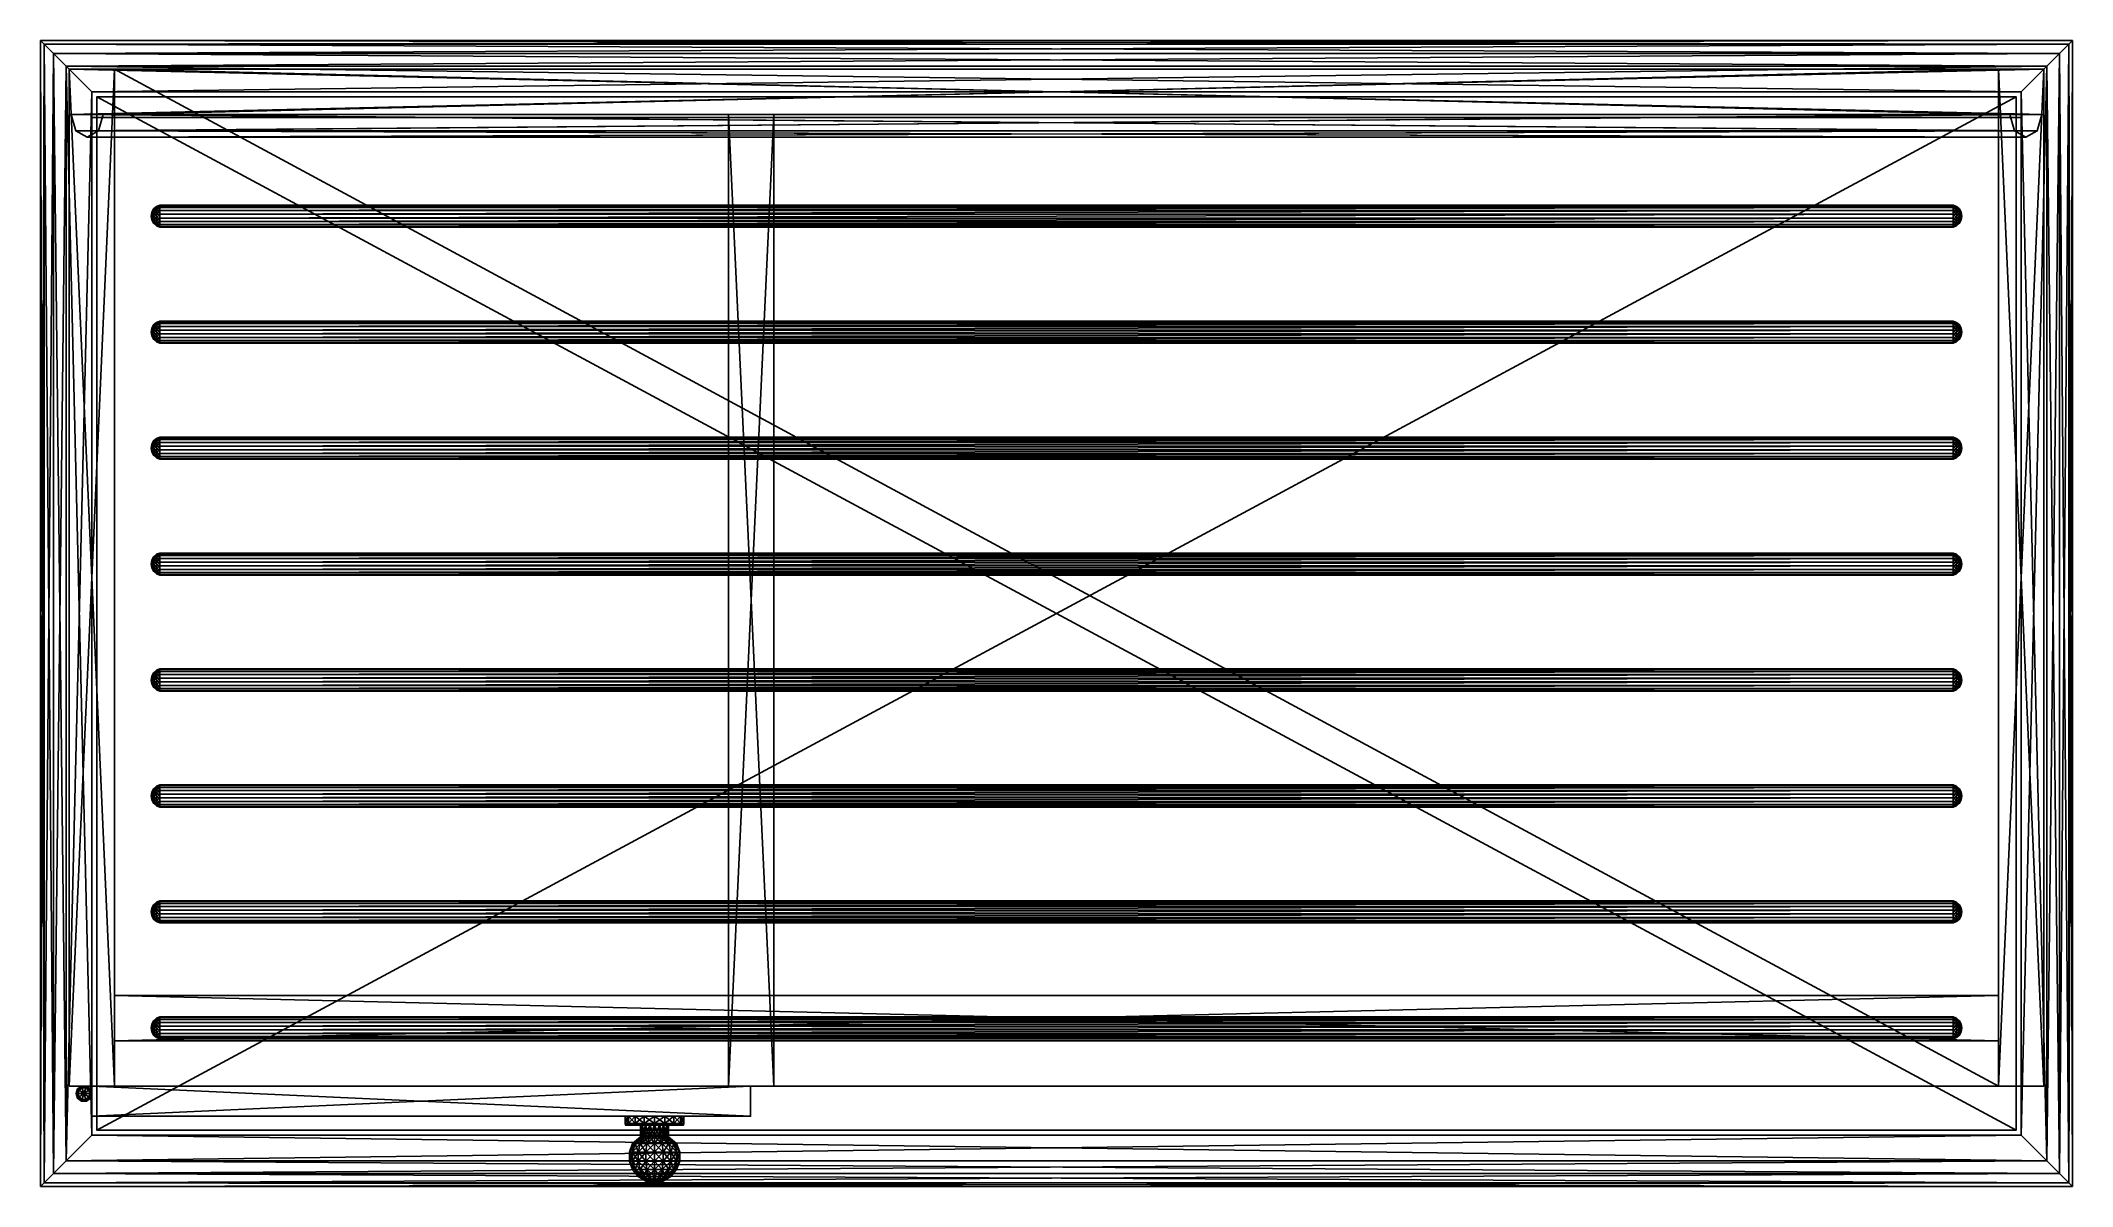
# Model space of a CAD drawing. Extents: x -44.8 to 44.8, y -25.3 to 25.3.
import ezdxf

# ---------------------------------------------------------------- set-up
doc = ezdxf.new("R2010")
doc.units = 0
doc.layers.add('DOOR', color=11, linetype='CONTINUOUS')
doc.layers.add('TUMB', color=151, linetype='CONTINUOUS')

msp = doc.modelspace()

# ---------------------------------------------------------------- meshes
at = {"layer": 'DOOR', "color": 11}
mesh = msp.add_polyface(dxfattribs=at)
corners = [(-42.905853, -21.173214, 11.477734), (-43.189011, -20.967489, 11.477734), (-43.014008, -20.840343, 11.477734), (-43.255852, -21.173214, 11.477734), (-43.189011, -20.967489, 15.260151), (-43.014008, -20.840343, 15.260151), (-43.255852, -21.173214, 15.260151), (-43.120365, -21.017363, 15.331017), (-42.987789, -20.92104, 15.331017), (-43.171005, -21.173214, 15.331017), (-43.189011, -20.967489, 15.401882), (-43.014008, -20.840343, 15.401882), (-43.255852, -21.173214, 15.401882), (-43.189011, -20.967489, 19.184301), (-43.014008, -20.840343, 19.184301), (-43.255852, -21.173214, 19.184301), (-42.905853, -21.173214, 19.184301), (-42.905853, -21.173214, 28.257263), (-43.255852, -21.173214, 28.257263), (-43.189011, -20.967489, 28.257267), (-43.014008, -20.840345, 28.257267), (-43.189011, -20.967489, 32.039684), (-43.014008, -20.840345, 32.039684), (-43.255852, -21.173214, 32.039684), (-43.120365, -21.017363, 32.11055), (-42.987789, -20.921041, 32.11055), (-43.171005, -21.173214, 32.11055), (-43.189011, -20.967489, 32.181416), (-43.014008, -20.840345, 32.181416), (-43.255852, -21.173214, 32.181416), (-43.189011, -20.967489, 35.963833), (-43.014008, -20.840345, 35.963833), (-43.255852, -21.173214, 35.963833), (-42.905853, -21.173214, 35.963833)]
mesh.append_faces([[corners[k] for k in face] for face in [(2, 4, 5), (1, 6, 4), (5, 7, 8), (4, 9, 7), (8, 10, 11), (7, 12, 10), (11, 13, 14), (10, 15, 13), (20, 21, 22), (19, 23, 21), (22, 24, 25), (21, 26, 24), (25, 27, 28), (24, 29, 27), (28, 30, 31), (27, 32, 30)]], dxfattribs={"vtx0": -1})
mesh.append_faces([[corners[k] for k in face] for face in [(0, 1, 2), (0, 3, 1), (16, 13, 15), (17, 18, 19), (33, 30, 32)]], dxfattribs={"vtx0": -1, "vtx2": -1})
mesh.append_faces([[corners[k] for k in face] for face in [(2, 1, 4), (1, 3, 6), (5, 4, 7), (4, 6, 9), (8, 7, 10), (7, 9, 12), (11, 10, 13), (10, 12, 15), (20, 19, 21), (19, 18, 23), (22, 21, 24), (21, 23, 26), (25, 24, 27), (24, 26, 29), (28, 27, 30), (27, 29, 32)]], dxfattribs={"vtx2": -1})
mesh = msp.add_polyface(dxfattribs=at)
corners = [(-42.905853, -21.173214, 11.477734), (-43.189011, -21.378939, 11.477734), (-43.255852, -21.173214, 11.477734), (-43.189011, -21.378939, 15.260151), (-43.255852, -21.173214, 15.260151), (-43.014008, -21.506084, 15.260151), (-43.014008, -21.506084, 11.477734), (-43.120365, -21.329065, 15.331017), (-43.171005, -21.173214, 15.331017), (-42.987789, -21.425388, 15.331017), (-43.189011, -21.378939, 15.401882), (-43.255852, -21.173214, 15.401882), (-43.014008, -21.506084, 15.401882), (-43.189011, -21.378939, 19.184299), (-43.255852, -21.173214, 19.184301), (-43.014008, -21.506084, 19.184299), (-42.905853, -21.173214, 19.184301), (-42.905853, -21.173214, 28.257263), (-43.189011, -21.378939, 28.257263), (-43.255852, -21.173214, 28.257263), (-43.189011, -21.378941, 32.03968), (-43.255852, -21.173214, 32.039684), (-43.014008, -21.506084, 32.03968), (-43.014008, -21.506084, 28.257263), (-43.120365, -21.329067, 32.110546), (-43.171005, -21.173214, 32.11055), (-42.987789, -21.425388, 32.110546), (-43.189011, -21.378939, 32.181412), (-43.255852, -21.173214, 32.181416), (-43.014008, -21.506084, 32.181412), (-43.189011, -21.378939, 35.963833), (-43.255852, -21.173214, 35.963833), (-43.014008, -21.506084, 35.963833), (-42.905853, -21.173214, 35.963833)]
mesh.append_faces([[corners[k] for k in face] for face in [(2, 3, 4), (1, 5, 3), (4, 7, 8), (3, 9, 7), (8, 10, 11), (7, 12, 10), (11, 13, 14), (10, 15, 13), (19, 20, 21), (18, 22, 20), (21, 24, 25), (20, 26, 24), (25, 27, 28), (24, 29, 27), (28, 30, 31), (27, 32, 30)]], dxfattribs={"vtx0": -1})
mesh.append_faces([[corners[k] for k in face] for face in [(0, 1, 2), (16, 14, 13), (17, 18, 19), (33, 31, 30)]], dxfattribs={"vtx0": -1, "vtx2": -1})
mesh.append_faces([[corners[k] for k in face] for face in [(2, 1, 3), (1, 6, 5), (4, 3, 7), (3, 5, 9), (8, 7, 10), (7, 9, 12), (11, 10, 13), (10, 12, 15), (19, 18, 20), (18, 23, 22), (21, 20, 24), (20, 22, 26), (25, 24, 27), (24, 26, 29), (28, 27, 30), (27, 29, 32)]], dxfattribs={"vtx2": -1})
mesh = msp.add_polyface(dxfattribs=at)
corners = [(-42.905853, -21.173214, 11.477734), (-42.797699, -20.840343, 11.477734), (-42.622696, -20.967489, 11.477734), (-43.014008, -20.840343, 11.477734), (-42.797699, -20.840343, 15.260151), (-43.014008, -20.840343, 15.260151), (-42.622696, -20.967489, 15.260151), (-42.823917, -20.92104, 15.331017), (-42.691341, -21.017363, 15.331017), (-42.987789, -20.92104, 15.331017), (-42.797699, -20.840343, 15.401882), (-43.014008, -20.840343, 15.401882), (-42.622696, -20.967489, 15.401882), (-42.797699, -20.840343, 19.184301), (-43.014008, -20.840343, 19.184301), (-42.905853, -21.173214, 19.184301), (-42.622696, -20.967489, 19.184301), (-43.189011, -20.967489, 19.184301), (-42.905853, -21.173214, 28.257263), (-42.797699, -20.840345, 28.257267), (-42.622696, -20.967489, 28.257267), (-43.014008, -20.840345, 28.257267), (-43.189011, -20.967489, 28.257267), (-42.797699, -20.840345, 32.039684), (-43.014008, -20.840345, 32.039684), (-42.622696, -20.967489, 32.039684), (-42.823917, -20.921041, 32.11055), (-42.691341, -21.017363, 32.11055), (-42.987789, -20.921041, 32.11055), (-42.797699, -20.840345, 32.181416), (-43.014008, -20.840345, 32.181416), (-42.622696, -20.967489, 32.181416), (-42.797699, -20.840345, 35.963833), (-43.014008, -20.840345, 35.963833), (-42.905853, -21.173214, 35.963833), (-42.622696, -20.967489, 35.963833), (-43.189011, -20.967489, 35.963833)]
mesh.append_faces([[corners[k] for k in face] for face in [(1, 5, 4), (6, 7, 8), (4, 9, 7), (7, 11, 10), (10, 14, 13), (19, 24, 23), (25, 26, 27), (23, 28, 26), (26, 30, 29), (29, 33, 32)]], dxfattribs={"vtx0": -1})
mesh.append_faces([[corners[k] for k in face] for face in [(0, 1, 2), (0, 3, 1), (15, 16, 13), (15, 13, 14), (15, 14, 17), (18, 19, 20), (18, 21, 19), (18, 22, 21), (34, 35, 32), (34, 32, 33), (34, 33, 36)]], dxfattribs={"vtx0": -1, "vtx2": -1})
mesh.append_faces([[corners[k] for k in face] for face in [(2, 1, 4), (1, 3, 5), (6, 4, 7), (4, 5, 9), (8, 7, 10), (7, 9, 11), (12, 10, 13), (10, 11, 14), (20, 19, 23), (19, 21, 24), (25, 23, 26), (23, 24, 28), (27, 26, 29), (26, 28, 30), (31, 29, 32), (29, 30, 33)]], dxfattribs={"vtx2": -1})
mesh = msp.add_polyface(dxfattribs=at)
corners = [(-42.905853, -21.173214, 11.477734), (-43.014008, -21.506084, 11.477734), (-43.189011, -21.378939, 11.477734), (-42.797699, -21.506084, 11.477734), (-42.622696, -21.378939, 11.477734), (-42.797699, -21.506084, 15.260151), (-43.014008, -21.506084, 15.260151), (-42.622696, -21.378939, 15.260151), (-42.823917, -21.425388, 15.331017), (-42.987789, -21.425388, 15.331017), (-42.691341, -21.329065, 15.331017), (-42.797699, -21.506084, 15.401882), (-43.014008, -21.506084, 15.401882), (-42.622696, -21.378939, 15.401882), (-42.797699, -21.506084, 19.184299), (-43.014008, -21.506084, 19.184299), (-42.622696, -21.378939, 19.184299), (-42.905853, -21.173214, 19.184301), (-43.189011, -21.378939, 19.184299), (-42.905853, -21.173214, 28.257263), (-43.014008, -21.506084, 28.257263), (-43.189011, -21.378939, 28.257263), (-42.797699, -21.506084, 28.257263), (-42.622696, -21.378939, 28.257263), (-42.797699, -21.506084, 32.03968), (-43.014008, -21.506084, 32.03968), (-42.622696, -21.378939, 32.03968), (-42.823917, -21.425388, 32.110546), (-42.987789, -21.425388, 32.110546), (-42.691341, -21.329067, 32.110546), (-42.797699, -21.506084, 32.181412), (-43.014008, -21.506084, 32.181412), (-42.622696, -21.378939, 32.181412), (-42.797699, -21.506084, 35.963833), (-43.014008, -21.506084, 35.963833), (-42.622696, -21.378939, 35.963833), (-42.905853, -21.173214, 35.963833), (-43.189011, -21.378939, 35.963833)]
mesh.append_faces([[corners[k] for k in face] for face in [(1, 5, 6), (3, 7, 5), (6, 8, 9), (5, 10, 8), (9, 11, 12), (8, 13, 11), (12, 14, 15), (11, 16, 14), (20, 24, 25), (22, 26, 24), (25, 27, 28), (24, 29, 27), (28, 30, 31), (27, 32, 30), (31, 33, 34), (30, 35, 33)]], dxfattribs={"vtx0": -1})
mesh.append_faces([[corners[k] for k in face] for face in [(0, 1, 2), (0, 3, 1), (0, 4, 3), (17, 18, 15), (17, 15, 14), (17, 14, 16), (19, 20, 21), (19, 22, 20), (19, 23, 22), (36, 37, 34), (36, 34, 33), (36, 33, 35)]], dxfattribs={"vtx0": -1, "vtx2": -1})
mesh.append_faces([[corners[k] for k in face] for face in [(1, 3, 5), (6, 5, 8), (9, 8, 11), (8, 10, 13), (12, 11, 14), (20, 22, 24), (25, 24, 27), (28, 27, 30), (31, 30, 33)]], dxfattribs={"vtx2": -1})
mesh = msp.add_polyface(dxfattribs=at)
corners = [(-42.905853, -21.173214, 11.477734), (-42.622696, -20.967489, 11.477734), (-42.555855, -21.173214, 11.477734), (-42.622696, -21.378939, 11.477734), (-42.797699, -20.840343, 15.260151), (-42.622696, -20.967489, 15.260151), (-42.797699, -21.506084, 11.477734), (-42.622696, -21.378939, 15.260151), (-42.555855, -21.173214, 15.260151), (-42.691341, -21.017363, 15.331017), (-42.640701, -21.173214, 15.331017), (-42.797699, -21.506084, 15.260151), (-42.691341, -21.329065, 15.331017), (-42.622696, -20.967489, 15.401882), (-42.555855, -21.173214, 15.401882), (-42.797699, -20.840343, 15.401882), (-42.622696, -21.378939, 15.401882), (-42.797699, -20.840343, 19.184301), (-42.622696, -20.967489, 19.184301), (-42.797699, -21.506084, 15.401882), (-42.622696, -21.378939, 19.184299), (-42.905853, -21.173214, 19.184301), (-42.555855, -21.173214, 19.184301), (-42.905853, -21.173214, 28.257263), (-42.622696, -20.967489, 28.257267), (-42.555855, -21.173214, 28.257263), (-42.622696, -21.378939, 28.257263), (-42.797699, -20.840345, 32.039684), (-42.622696, -20.967489, 32.039684), (-42.797699, -21.506084, 28.257263), (-42.622696, -21.378939, 32.03968), (-42.555855, -21.173214, 32.039684), (-42.691341, -21.017363, 32.11055), (-42.640701, -21.173214, 32.11055), (-42.797699, -21.506084, 32.03968), (-42.691341, -21.329067, 32.110546), (-42.622696, -20.967489, 32.181416), (-42.555855, -21.173214, 32.181416), (-42.797699, -20.840345, 32.181416), (-42.823917, -21.425388, 32.110546), (-42.622696, -21.378939, 32.181412), (-42.797699, -20.840345, 35.963833), (-42.622696, -20.967489, 35.963833), (-42.797699, -21.506084, 32.181412), (-42.622696, -21.378939, 35.963833), (-42.905853, -21.173214, 35.963833), (-42.555855, -21.173214, 35.963833)]
mesh.append_faces([[corners[k] for k in face] for face in [(1, 4, 5), (8, 9, 10), (7, 10, 12), (10, 13, 14), (9, 15, 13), (12, 14, 16), (13, 17, 18), (24, 27, 28), (31, 32, 33), (30, 33, 35), (33, 36, 37), (32, 38, 36), (35, 37, 40), (36, 41, 42)]], dxfattribs={"vtx0": -1})
mesh.append_faces([[corners[k] for k in face] for face in [(0, 1, 2), (0, 2, 3), (21, 22, 18), (21, 20, 22), (23, 24, 25), (23, 25, 26), (45, 46, 42), (45, 44, 46)]], dxfattribs={"vtx0": -1, "vtx2": -1})
mesh.append_faces([[corners[k] for k in face] for face in [(6, 3, 7), (8, 5, 9), (11, 7, 12), (7, 8, 10), (10, 9, 13), (12, 10, 14), (19, 16, 20), (29, 26, 30), (31, 28, 32), (34, 30, 35), (30, 31, 33), (33, 32, 36), (39, 35, 40), (35, 33, 37), (43, 40, 44)]], dxfattribs={"vtx2": -1})
mesh = msp.add_polyface(dxfattribs=at)
corners = [(-42.555855, -21.173214, 11.477734), (-42.622696, -20.967489, 15.260151), (-42.555855, -21.173214, 15.260151), (-42.622696, -20.967489, 11.477734), (-42.622696, -21.378939, 11.477734), (-42.622696, -21.378939, 15.260151), (-42.555855, -21.173214, 15.401882), (-42.622696, -20.967489, 19.184301), (-42.555855, -21.173214, 19.184301), (-42.622696, -20.967489, 15.401882), (-42.622696, -21.378939, 15.401882), (-42.622696, -21.378939, 19.184299), (-42.555855, -21.173214, 28.257263), (-42.622696, -20.967489, 32.039684), (-42.555855, -21.173214, 32.039684), (-42.622696, -20.967489, 28.257267), (-42.622696, -21.378939, 28.257263), (-42.622696, -21.378939, 32.03968), (-42.555855, -21.173214, 32.181416), (-42.622696, -20.967489, 35.963833), (-42.555855, -21.173214, 35.963833), (-42.622696, -20.967489, 32.181416), (-42.622696, -21.378939, 32.181412), (-42.622696, -21.378939, 35.963833), (-18.878586, -22.490623, 24.381065), (-19.035444, -22.490623, 23.950096), (-19.009945, -22.568544, 23.945599), (-19.035444, -22.490623, 23.491468), (-19.009945, -22.568544, 23.495964), (-18.878584, -22.490623, 23.060499), (-18.856161, -22.568544, 23.073446), (-18.878586, -22.173956, 24.381065), (-19.035444, -22.173956, 23.950096), (-19.035444, -22.173956, 23.491468), (-18.878584, -22.173956, 23.060501), (-13.495029, -20.840343, 7), (-42.55587, -20.840347, 7), (-42.555855, -20.840343, 39.852016), (-13.494991, -20.840343, 39.852005), (-13.495029, -22.173956, 7), (-42.55587, -22.17396, 7), (-42.555855, -22.173956, 39.852016), (-13.494991, -22.173956, 39.852005)]
mesh.append_faces([[corners[k] for k in face] for face in [(0, 1, 2), (4, 2, 5), (6, 7, 8), (10, 8, 11), (12, 13, 14), (16, 14, 17), (18, 19, 20), (22, 20, 23), (35, 37, 38), (35, 40, 36), (36, 41, 37), (37, 42, 38), (39, 41, 40)]], dxfattribs={"vtx0": -1})
mesh.append_faces([[corners[k] for k in face] for face in [(0, 3, 1), (4, 0, 2), (6, 9, 7), (10, 6, 8), (12, 15, 13), (16, 12, 14), (18, 21, 19), (22, 18, 20), (24, 25, 26), (25, 27, 28), (28, 26, 25), (27, 29, 30), (30, 28, 27), (31, 32, 25), (25, 24, 31), (32, 33, 27), (27, 25, 32), (33, 34, 29), (29, 27, 33), (35, 36, 37), (35, 39, 40), (36, 40, 41), (37, 41, 42), (39, 42, 41)]], dxfattribs={"vtx2": -1})
mesh = msp.add_polyface(dxfattribs=at)
corners = [(-16.875824, -24.523596, 23.224771), (-16.75799, -24.149763, 23.15674), (-16.623993, -24.149763, 23.524895), (-16.75799, -24.523596, 23.548519), (-16.623993, -24.149763, 23.916674), (-16.75799, -24.523596, 23.893047), (-16.75799, -24.149763, 24.284828), (-16.75799, -23.75194, 23.15674), (-16.623993, -23.75194, 23.524893), (-16.623993, -23.75194, 23.916674), (-16.75799, -23.75194, 24.284828), (-16.75799, -23.378107, 23.548519), (-16.75799, -23.378107, 23.893047), (-16.875824, -23.378107, 24.216795), (-16.613722, -22.568544, 23.073446), (-16.459938, -22.568544, 23.495964), (-17.120432, -22.568544, 23.612429), (-16.459938, -22.568544, 23.945599), (-17.120432, -22.568544, 23.829138), (-16.613722, -22.568544, 24.368118), (-17.194551, -22.568544, 24.032778), (-16.886099, -22.490623, 22.709171), (-16.591297, -22.490623, 23.060501), (-16.434439, -22.490623, 23.49147), (-16.434439, -22.490623, 23.950096), (-16.591299, -22.490623, 24.381065), (-16.902742, -22.568544, 24.712559), (-16.886099, -22.173956, 22.709171), (-16.591297, -22.173956, 23.060501), (-16.434439, -22.173956, 23.49147), (-16.434439, -22.173956, 23.950096), (-16.591299, -22.173956, 24.381065), (-16.886099, -22.490623, 24.732393), (-13.494991, -20.840343, 39.852005), (-13.494991, -22.173956, 39.852005), (-13.495029, -22.173956, 7), (-13.495029, -20.840343, 7)]
mesh.append_faces([[corners[k] for k in face] for face in [(0, 2, 3), (3, 4, 5), (1, 8, 2), (2, 9, 4), (4, 10, 6), (7, 11, 8), (8, 12, 9), (9, 13, 10), (33, 35, 36)]], dxfattribs={"vtx0": -1})
mesh.append_faces([[corners[k] for k in face] for face in [(0, 1, 2), (3, 2, 4), (5, 4, 6), (1, 7, 8), (2, 8, 9), (4, 9, 10), (8, 11, 12), (9, 12, 13), (14, 15, 16), (15, 17, 18), (17, 19, 20), (21, 22, 14), (22, 23, 15), (15, 14, 22), (23, 24, 17), (17, 15, 23), (24, 25, 19), (19, 17, 24), (26, 19, 25), (27, 28, 22), (28, 29, 23), (23, 22, 28), (29, 30, 24), (24, 23, 29), (30, 31, 25), (25, 24, 30), (32, 25, 31), (33, 34, 35)]], dxfattribs={"vtx2": -1})
mesh = msp.add_polyface(dxfattribs=at)
corners = [(-18.460062, -23.75194, 24.584948), (-18.372602, -23.378107, 24.480717), (-18.594059, -23.378107, 24.216795), (-18.711893, -23.75194, 24.284826), (-18.711893, -23.378107, 23.893047), (-18.84589, -23.75194, 23.916674), (-18.711893, -23.378107, 23.548519), (-18.84589, -23.75194, 23.524893), (-18.594059, -23.378107, 23.224771), (-18.711893, -23.75194, 23.156738), (-18.372601, -23.378107, 22.96085), (-18.275331, -23.073355, 24.032778), (-18.349451, -23.073355, 23.829138), (-18.349451, -23.073355, 23.612429), (-18.275331, -23.073355, 23.408789), (-18.136034, -23.073355, 23.242781), (-18.349451, -22.568544, 23.829138), (-18.349451, -22.568544, 23.612429), (-18.567141, -22.568544, 24.712559), (-18.856161, -22.568544, 24.368118), (-18.275331, -22.568544, 24.032778), (-19.009945, -22.568544, 23.945599), (-19.009945, -22.568544, 23.495964), (-18.856161, -22.568544, 23.073446), (-18.275331, -22.568544, 23.408789), (-18.567141, -22.568544, 22.729006), (-18.136034, -22.568544, 23.242781), (-18.186602, -22.490623, 24.961708), (-18.583784, -22.490623, 24.732393), (-18.878586, -22.490623, 24.381065), (-18.878584, -22.490623, 23.060499), (-18.583784, -22.490623, 22.709171), (-18.177746, -22.568544, 22.504189), (-18.186602, -22.173956, 24.961708), (-18.583784, -22.173956, 24.732393), (-18.878586, -22.173956, 24.381065), (-18.878584, -22.173956, 23.060501), (-18.583784, -22.173956, 22.709171), (-18.186602, -22.490623, 22.479856)]
mesh.append_faces([[corners[k] for k in face] for face in [(1, 11, 2), (2, 12, 4), (4, 13, 6), (6, 14, 8), (8, 15, 10)]], dxfattribs={"vtx0": -1})
mesh.append_faces([[corners[k] for k in face] for face in [(0, 1, 2), (3, 2, 4), (5, 4, 6), (7, 6, 8), (9, 8, 10), (2, 11, 12), (4, 12, 13), (6, 13, 14), (16, 17, 13), (13, 12, 16), (18, 19, 20), (19, 21, 16), (16, 20, 19), (21, 22, 17), (17, 16, 21), (22, 23, 24), (24, 17, 22), (23, 25, 26), (26, 24, 23), (27, 28, 18), (28, 29, 19), (19, 18, 28), (21, 19, 29), (30, 31, 25), (25, 23, 30), (32, 25, 31), (33, 34, 28), (34, 35, 29), (29, 28, 34), (36, 37, 31), (31, 30, 36), (38, 31, 37)]], dxfattribs={"vtx2": -1})
mesh = msp.add_polyface(dxfattribs=at)
corners = [(-18.136034, -22.568544, 24.198786), (-18.275331, -22.568544, 24.032778), (-18.275331, -23.073355, 24.032778), (-18.349451, -22.568544, 23.829138), (-18.349451, -23.073355, 23.829138), (-18.349451, -22.568544, 23.612429), (-18.275331, -22.568544, 23.408789), (-18.275331, -23.073355, 23.408789), (-18.136034, -22.568544, 23.242781), (-18.136034, -23.073355, 23.242781), (-17.948359, -22.568544, 23.134426), (-17.948359, -23.073355, 23.134426), (-17.734941, -22.568544, 23.096794), (-17.734941, -23.073355, 23.096794), (-17.521524, -22.568544, 23.134426), (-17.521524, -23.073355, 23.134426), (-17.521524, -22.568544, 24.30714), (-17.734941, -22.568544, 24.344772), (-17.734941, -23.073355, 24.344772), (-17.734941, -22.568544, 25.015453), (-18.177746, -22.568544, 24.937374), (-17.948359, -22.568544, 24.30714), (-18.567141, -22.568544, 24.712559), (-18.567141, -22.568544, 22.729006), (-18.177746, -22.568544, 22.504189), (-17.734941, -22.568544, 22.426109), (-17.292137, -22.568544, 22.504189), (-17.292137, -22.568544, 24.937376), (-17.734941, -22.490622, 25.041348), (-18.186602, -22.490623, 24.961708), (-18.583784, -22.490623, 22.709171), (-18.186602, -22.490623, 22.479856), (-17.734941, -22.490623, 22.400217), (-17.283281, -22.490623, 24.961708), (-17.734941, -22.173956, 25.041348), (-18.186602, -22.173956, 24.961708), (-18.583784, -22.490623, 24.732393), (-18.583784, -22.173956, 22.709171), (-18.186602, -22.173956, 22.479858), (-17.734941, -22.173956, 22.400217), (-17.283281, -22.490623, 22.479858), (-17.283281, -22.173956, 24.961708)]
mesh.append_faces([[corners[k] for k in face] for face in [(0, 1, 2), (1, 3, 4), (5, 6, 7), (6, 8, 9), (8, 10, 11), (10, 12, 13), (12, 14, 15), (16, 17, 18), (19, 20, 21), (21, 17, 19), (20, 22, 0), (0, 21, 20), (1, 0, 22), (23, 24, 10), (10, 8, 23), (24, 25, 12), (12, 10, 24), (25, 26, 14), (14, 12, 25), (27, 19, 17), (17, 16, 27), (28, 29, 20), (20, 19, 28), (22, 20, 29), (30, 31, 24), (31, 32, 25), (25, 24, 31), (26, 25, 32), (33, 28, 19), (34, 35, 29), (29, 28, 34), (36, 29, 35), (37, 38, 31), (38, 39, 32), (32, 31, 38), (40, 32, 39), (41, 34, 28)]], dxfattribs={"vtx2": -1})
mesh = msp.add_polyface(dxfattribs=at)
corners = [(-17.395649, -23.378107, 22.788586), (-17.521524, -23.073355, 23.134426), (-17.333849, -23.073355, 23.242781), (-17.097281, -23.378107, 22.96085), (-17.194551, -23.073355, 23.408791), (-16.875824, -23.378107, 23.224771), (-17.120432, -23.073355, 23.612429), (-16.75799, -23.378107, 23.893047), (-17.120432, -23.073355, 23.829138), (-17.194551, -23.073355, 24.032778), (-16.875824, -23.378107, 24.216795), (-17.333849, -23.073355, 24.198788), (-17.097282, -23.378107, 24.480717), (-17.521524, -23.073355, 24.30714), (-17.395651, -23.378107, 24.652981), (-17.521524, -22.568544, 23.134426), (-17.333849, -22.568544, 23.242781), (-17.194551, -22.568544, 23.408791), (-17.120432, -22.568544, 23.612429), (-17.120432, -22.568544, 23.829138), (-17.194551, -22.568544, 24.032778), (-17.333849, -22.568544, 24.198788), (-17.521524, -22.568544, 24.30714), (-17.292137, -22.568544, 22.504189), (-16.902742, -22.568544, 22.729008), (-16.613722, -22.568544, 24.368118), (-16.902742, -22.568544, 24.712559), (-17.292137, -22.568544, 24.937376), (-17.734941, -22.490623, 22.400217), (-17.283281, -22.490623, 22.479858), (-16.886099, -22.490623, 24.732393), (-17.283281, -22.490623, 24.961708), (-17.734941, -22.568544, 25.015453), (-17.734941, -22.173956, 22.400217), (-17.283281, -22.173956, 22.479858), (-16.886099, -22.490623, 22.709171), (-16.886099, -22.173956, 24.732393), (-17.283281, -22.173956, 24.961708), (-17.734941, -22.490622, 25.041348)]
mesh.append_faces([[corners[k] for k in face] for face in [(10, 11, 12), (12, 13, 14)]], dxfattribs={"vtx0": -1})
mesh.append_faces([[corners[k] for k in face] for face in [(0, 1, 2), (3, 2, 4), (5, 4, 6), (7, 8, 9), (10, 9, 11), (12, 11, 13), (15, 16, 2), (2, 1, 15), (16, 17, 4), (4, 2, 16), (17, 18, 6), (6, 4, 17), (18, 19, 8), (8, 6, 18), (19, 20, 9), (9, 8, 19), (20, 21, 11), (11, 9, 20), (21, 22, 13), (13, 11, 21), (23, 24, 16), (16, 15, 23), (17, 16, 24), (21, 20, 25), (26, 27, 22), (22, 21, 26), (28, 29, 23), (24, 23, 29), (30, 31, 27), (27, 26, 30), (32, 27, 31), (33, 34, 29), (35, 29, 34), (36, 37, 31), (38, 31, 37)]], dxfattribs={"vtx2": -1})
mesh = msp.add_polyface(dxfattribs=at)
corners = [(-17.097281, -24.828348, 23.352631), (-16.875824, -24.523596, 23.224771), (-16.75799, -24.523596, 23.548519), (-17.009821, -24.828348, 23.592926), (-16.75799, -24.523596, 23.893047), (-17.009821, -24.828348, 23.84864), (-16.875824, -24.523596, 24.216795), (-17.097281, -24.828348, 24.088936), (-17.097282, -24.523596, 24.480717), (-17.097281, -24.523596, 22.96085), (-17.009821, -24.149763, 22.856619), (-16.75799, -24.149763, 23.15674), (-16.75799, -24.149763, 24.284828), (-17.009821, -24.149763, 24.584949), (-17.009821, -23.75194, 22.856619), (-16.75799, -23.75194, 23.15674), (-16.75799, -23.75194, 24.284828), (-17.009821, -23.75194, 24.584949), (-17.097281, -23.378107, 22.96085), (-16.875824, -23.378107, 23.224771), (-16.75799, -23.378107, 23.548519), (-16.875824, -23.378107, 24.216795), (-17.097282, -23.378107, 24.480717), (-17.120432, -23.073355, 23.612429), (-17.120432, -23.073355, 23.829138), (-16.75799, -23.378107, 23.893047), (-17.194551, -23.073355, 24.032778), (-16.902742, -22.568544, 22.729008), (-16.613722, -22.568544, 23.073446), (-17.194551, -22.568544, 23.408791), (-17.120432, -22.568544, 23.612429), (-17.120432, -22.568544, 23.829138), (-16.459938, -22.568544, 23.495964), (-17.194551, -22.568544, 24.032778), (-16.459938, -22.568544, 23.945599), (-16.613722, -22.568544, 24.368118), (-16.902742, -22.568544, 24.712559), (-17.333849, -22.568544, 24.198788), (-17.283281, -22.490623, 22.479858), (-16.886099, -22.490623, 22.709171), (-16.591299, -22.490623, 24.381065), (-16.886099, -22.490623, 24.732393), (-17.283281, -22.173956, 22.479858), (-16.886099, -22.173956, 22.709171), (-16.591297, -22.490623, 23.060501), (-16.591299, -22.173956, 24.381065), (-16.886099, -22.173956, 24.732393), (-17.283281, -22.490623, 24.961708)]
mesh.append_faces([[corners[k] for k in face] for face in [(0, 2, 3), (3, 4, 5), (5, 6, 7), (9, 11, 1), (4, 12, 6), (6, 13, 8), (10, 15, 11), (12, 17, 13), (14, 19, 15), (16, 22, 17), (19, 23, 20), (20, 24, 25), (25, 26, 21)]], dxfattribs={"vtx0": -1})
mesh.append_faces([[corners[k] for k in face] for face in [(0, 1, 2), (3, 2, 4), (5, 4, 6), (7, 6, 8), (9, 10, 11), (6, 12, 13), (10, 14, 15), (12, 16, 17), (14, 18, 19), (15, 19, 20), (16, 21, 22), (20, 23, 24), (27, 28, 29), (30, 29, 28), (31, 30, 32), (33, 31, 34), (35, 36, 37), (38, 39, 27), (28, 27, 39), (40, 41, 36), (42, 43, 39), (44, 39, 43), (45, 46, 41), (47, 41, 46)]], dxfattribs={"vtx2": -1})
mesh = msp.add_polyface(dxfattribs=at)
corners = [(-17.734941, -23.75194, 24.848869), (-17.734941, -23.378107, 24.712807), (-18.074234, -23.378107, 24.652981), (-18.12077, -23.75194, 24.780838), (-18.372602, -23.378107, 24.480717), (-18.460062, -23.75194, 24.584948), (-18.460062, -23.75194, 22.856617), (-18.372601, -23.378107, 22.96085), (-18.074234, -23.378107, 22.788586), (-18.12077, -23.75194, 22.660728), (-17.734941, -23.378107, 22.72876), (-17.734941, -23.75194, 22.592697), (-17.395649, -23.378107, 22.788586), (-17.349113, -23.75194, 22.660728), (-17.349113, -23.75194, 24.780838), (-17.395651, -23.378107, 24.652981), (-17.734941, -23.073355, 24.344772), (-17.948359, -23.073355, 24.30714), (-18.136034, -23.073355, 24.198786), (-18.275331, -23.073355, 24.032778), (-18.594059, -23.378107, 23.224771), (-18.275331, -23.073355, 23.408789), (-18.136034, -23.073355, 23.242781), (-17.948359, -23.073355, 23.134426), (-17.734941, -23.073355, 23.096794), (-17.521524, -23.073355, 23.134426), (-17.521524, -23.073355, 24.30714), (-17.734941, -22.568544, 24.344772), (-17.948359, -22.568544, 24.30714), (-18.136034, -22.568544, 24.198786), (-18.349451, -23.073355, 23.829138), (-18.275331, -22.568544, 24.032778), (-18.349451, -23.073355, 23.612429), (-18.349451, -22.568544, 23.612429), (-18.275331, -22.568544, 23.408789), (-18.136034, -22.568544, 23.242781), (-17.948359, -22.568544, 23.134426), (-17.734941, -22.568544, 23.096794), (-17.521524, -22.568544, 24.30714)]
mesh.append_faces([[corners[k] for k in face] for face in [(3, 4, 5), (6, 8, 9), (9, 10, 11), (11, 12, 13), (14, 1, 0), (1, 17, 2), (2, 18, 4), (7, 23, 8), (8, 24, 10), (10, 25, 12), (15, 16, 1)]], dxfattribs={"vtx0": -1})
mesh.append_faces([[corners[k] for k in face] for face in [(0, 1, 2), (3, 2, 4), (6, 7, 8), (9, 8, 10), (11, 10, 12), (14, 15, 1), (1, 16, 17), (2, 17, 18), (4, 18, 19), (20, 21, 22), (7, 22, 23), (8, 23, 24), (10, 24, 25), (15, 26, 16), (27, 28, 17), (17, 16, 27), (28, 29, 18), (18, 17, 28), (19, 18, 29), (30, 19, 31), (21, 32, 33), (22, 21, 34), (23, 22, 35), (24, 23, 36), (25, 24, 37), (16, 26, 38)]], dxfattribs={"vtx2": -1})
mesh = msp.add_polyface(dxfattribs=at)
corners = [(-17.734941, -25.09634, 23.720783), (-17.349113, -25.02726, 23.652752), (-17.349113, -25.02726, 23.788815), (-17.600945, -25.02726, 23.352631), (-17.48311, -24.828348, 23.028881), (-17.261652, -24.828348, 23.15674), (-17.48311, -25.02726, 23.420662), (-17.097281, -24.828348, 23.352631), (-17.395649, -25.02726, 23.524893), (-17.009821, -24.828348, 23.592926), (-17.009821, -24.828348, 23.84864), (-17.097281, -24.828348, 24.088936), (-17.395649, -25.02726, 23.916674), (-17.261652, -24.828348, 24.284828), (-17.48311, -25.02726, 24.020905), (-17.48311, -24.828348, 24.412685), (-17.395649, -24.523596, 22.788586), (-17.097281, -24.523596, 22.96085), (-16.875824, -24.523596, 23.224771), (-17.097282, -24.523596, 24.480717), (-17.395649, -24.523596, 24.652981), (-17.349113, -24.149763, 22.660728), (-17.009821, -24.149763, 22.856619), (-17.009821, -24.149763, 24.584949), (-17.349113, -24.149763, 24.780838), (-17.734941, -24.149763, 22.592697), (-17.349113, -23.75194, 22.660728), (-17.009821, -23.75194, 22.856619), (-17.009821, -23.75194, 24.584949), (-17.349113, -23.75194, 24.780838), (-17.734941, -23.75194, 24.848869), (-17.395649, -23.378107, 22.788586), (-17.097281, -23.378107, 22.96085), (-17.097282, -23.378107, 24.480717), (-17.395651, -23.378107, 24.652981), (-17.333849, -23.073355, 23.242781), (-17.194551, -23.073355, 23.408791), (-16.875824, -23.378107, 23.224771)]
mesh.append_faces([[corners[k] for k in face] for face in [(0, 1, 2)]])
mesh.append_faces([[corners[k] for k in face] for face in [(3, 5, 6), (6, 7, 8), (8, 9, 1), (1, 10, 2), (2, 11, 12), (12, 13, 14), (4, 17, 5), (5, 18, 7), (11, 19, 13), (13, 20, 15), (16, 22, 17), (19, 24, 20), (25, 26, 21), (21, 27, 22), (23, 29, 24), (26, 32, 27), (28, 34, 29), (31, 35, 32), (32, 36, 37)]], dxfattribs={"vtx0": -1})
mesh.append_faces([[corners[k] for k in face] for face in [(3, 4, 5), (6, 5, 7), (8, 7, 9), (1, 9, 10), (2, 10, 11), (12, 11, 13), (14, 13, 15), (4, 16, 17), (5, 17, 18), (13, 19, 20), (16, 21, 22), (19, 23, 24), (21, 26, 27), (23, 28, 29), (24, 29, 30), (26, 31, 32), (28, 33, 34)]], dxfattribs={"vtx2": -1})
mesh = msp.add_polyface(dxfattribs=at)
corners = [(-18.12077, -25.02726, 23.788815), (-18.460062, -24.828348, 23.84864), (-18.460062, -24.828348, 23.592926), (-18.208231, -24.828348, 24.284828), (-18.372602, -24.523596, 24.480717), (-18.594059, -24.523596, 24.216795), (-18.372602, -24.828348, 24.088936), (-18.711893, -24.523596, 23.893047), (-18.711893, -24.523596, 23.548519), (-18.594059, -24.523596, 23.224771), (-18.372602, -24.828348, 23.352631), (-18.372602, -24.523596, 22.96085), (-18.460062, -24.149763, 24.584948), (-18.711893, -24.149763, 24.284826), (-18.84589, -24.149763, 23.916674), (-18.84589, -24.149763, 23.524893), (-18.711893, -24.149763, 23.156738), (-18.460062, -24.149763, 22.856617), (-18.12077, -24.149763, 24.780838), (-18.460062, -23.75194, 24.584948), (-18.711893, -23.75194, 24.284826), (-18.84589, -23.75194, 23.916674), (-18.84589, -23.75194, 23.524893), (-18.711893, -23.75194, 23.156738), (-18.460062, -23.75194, 22.856617), (-18.12077, -23.75194, 22.660728), (-18.594059, -23.378107, 24.216795), (-18.711893, -23.378107, 23.893047), (-18.711893, -23.378107, 23.548519), (-18.594059, -23.378107, 23.224771), (-18.372601, -23.378107, 22.96085)]
mesh.append_faces([[corners[k] for k in face] for face in [(3, 5, 6), (6, 7, 1), (1, 8, 2), (2, 9, 10), (4, 13, 5), (5, 14, 7), (7, 15, 8), (8, 16, 9), (9, 17, 11), (18, 19, 12), (12, 20, 13), (13, 21, 14), (14, 22, 15), (15, 23, 16), (16, 24, 17), (19, 26, 20), (20, 27, 21), (21, 28, 22), (22, 29, 23), (23, 30, 24)]], dxfattribs={"vtx0": -1})
mesh.append_faces([[corners[k] for k in face] for face in [(0, 1, 2), (3, 4, 5), (6, 5, 7), (1, 7, 8), (2, 8, 9), (10, 9, 11), (4, 12, 13), (5, 13, 14), (7, 14, 15), (8, 15, 16), (9, 16, 17), (12, 19, 20), (13, 20, 21), (14, 21, 22), (15, 22, 23), (16, 23, 24), (17, 24, 25)]], dxfattribs={"vtx2": -1})
mesh = msp.add_polyface(dxfattribs=at)
corners = [(-17.868938, -25.02726, 23.352631), (-17.986773, -24.828348, 23.028881), (-17.734941, -24.828348, 22.984478), (-17.734941, -25.02726, 23.329002), (-17.48311, -24.828348, 23.028881), (-17.600945, -25.02726, 24.088936), (-17.48311, -24.828348, 24.412685), (-17.734941, -24.828348, 24.457088), (-17.734941, -24.523596, 24.712807), (-18.074234, -24.523596, 24.652981), (-17.986773, -24.828348, 24.412685), (-18.372602, -24.523596, 24.480717), (-18.208231, -24.828348, 24.284828), (-18.372602, -24.828348, 23.352631), (-18.372602, -24.523596, 22.96085), (-18.208231, -24.828348, 23.156738), (-18.074234, -24.523596, 22.788586), (-17.734941, -24.523596, 22.72876), (-17.395649, -24.523596, 22.788586), (-17.395649, -24.523596, 24.652981), (-17.734941, -24.149763, 24.848869), (-18.12077, -24.149763, 24.780838), (-18.460062, -24.149763, 24.584948), (-18.460062, -24.149763, 22.856617), (-18.12077, -24.149763, 22.660728), (-17.734941, -24.149763, 22.592697), (-17.349113, -24.149763, 22.660728), (-17.349113, -24.149763, 24.780838), (-17.734941, -23.75194, 24.848869), (-18.12077, -23.75194, 24.780838), (-18.460062, -23.75194, 24.584948), (-18.12077, -23.75194, 22.660728), (-17.734941, -23.75194, 22.592697), (-17.349113, -23.75194, 22.660728), (-18.074234, -23.378107, 24.652981)]
mesh.append_faces([[corners[k] for k in face] for face in [(7, 9, 10), (10, 11, 12), (13, 14, 15), (15, 16, 1), (1, 17, 2), (2, 18, 4), (6, 8, 7), (8, 21, 9), (9, 22, 11), (14, 24, 16), (16, 25, 17), (17, 26, 18), (19, 20, 8), (20, 29, 21), (23, 31, 24), (24, 32, 25), (27, 28, 20), (28, 34, 29)]], dxfattribs={"vtx0": -1})
mesh.append_faces([[corners[k] for k in face] for face in [(0, 1, 2), (3, 2, 4), (5, 6, 7), (7, 8, 9), (10, 9, 11), (15, 14, 16), (1, 16, 17), (2, 17, 18), (6, 19, 8), (8, 20, 21), (9, 21, 22), (14, 23, 24), (16, 24, 25), (17, 25, 26), (19, 27, 20), (20, 28, 29), (21, 29, 30), (24, 31, 32), (25, 32, 33)]], dxfattribs={"vtx2": -1})
mesh = msp.add_polyface(dxfattribs=at)
corners = [(-17.734941, -25.09634, 23.720783), (-17.734941, -25.02726, 24.112564), (-17.868938, -25.02726, 24.088936), (-17.986773, -25.02726, 24.020905), (-18.074234, -25.02726, 23.916674), (-18.12077, -25.02726, 23.788815), (-18.12077, -25.02726, 23.652752), (-18.074234, -25.02726, 23.524893), (-17.986773, -25.02726, 23.420662), (-17.868938, -25.02726, 23.352631), (-17.734941, -25.02726, 23.329002), (-17.600945, -25.02726, 23.352631), (-17.48311, -25.02726, 23.420662), (-17.395649, -25.02726, 23.524893), (-17.349113, -25.02726, 23.652752), (-17.349113, -25.02726, 23.788815), (-17.395649, -25.02726, 23.916674), (-17.48311, -25.02726, 24.020905), (-17.600945, -25.02726, 24.088936), (-17.734941, -24.828348, 24.457088), (-17.986773, -24.828348, 24.412685), (-18.208231, -24.828348, 24.284828), (-18.372602, -24.828348, 24.088936), (-18.460062, -24.828348, 23.84864), (-18.460062, -24.828348, 23.592926), (-18.372602, -24.828348, 23.352631), (-18.208231, -24.828348, 23.156738), (-17.986773, -24.828348, 23.028881), (-17.734941, -24.828348, 22.984478), (-17.48311, -24.828348, 23.028881), (-17.48311, -24.828348, 24.412685)]
mesh.append_faces([[corners[k] for k in face] for face in [(0, 1, 2), (0, 2, 3), (0, 3, 4), (0, 4, 5), (0, 5, 6), (0, 6, 7), (0, 7, 8), (0, 8, 9), (0, 9, 10), (0, 10, 11), (0, 11, 12), (0, 12, 13), (0, 13, 14), (0, 15, 16), (0, 16, 17), (0, 17, 18), (0, 18, 1)]])
mesh.append_faces([[corners[k] for k in face] for face in [(1, 20, 2), (2, 21, 3), (3, 22, 4), (4, 23, 5), (5, 24, 6), (6, 25, 7), (7, 26, 8), (8, 27, 9), (9, 28, 10), (10, 29, 11), (17, 30, 18), (18, 19, 1)]], dxfattribs={"vtx0": -1})
mesh.append_faces([[corners[k] for k in face] for face in [(1, 19, 20), (2, 20, 21), (3, 21, 22), (4, 22, 23), (6, 24, 25), (7, 25, 26), (8, 26, 27)]], dxfattribs={"vtx2": -1})
at = {"layer": 'TUMB', "color": 151}
mesh = msp.add_polyface(dxfattribs=at)
corners = [(42.555862, 23.000036, 42.852028), (-43.687241, 24.131403, 42.852028), (-42.555862, 23.000025, 42.852028), (43.687241, 24.131414, 42.852028), (-43.687241, 24.131403, 42.53334), (43.687241, 24.131414, 42.53334), (-44.258011, 24.702175, 42.371925), (44.258011, 24.702187, 42.371925), (-44.664017, 25.108181, 41.947998), (44.664017, 25.108192, 41.947998), (-44.818619, 25.262753, 41.352028), (44.818619, 25.262764, 41.352028), (-44.664017, 25.108181, 40.756058), (44.664017, 25.108192, 40.756058), (-44.258011, 24.702175, 40.33213), (44.258011, 24.702187, 40.33213), (-43.687241, 24.131403, 40.170715), (43.687241, 24.131414, 40.170715), (-43.687241, 24.131403, 39.852028), (43.687241, 24.131414, 39.852028), (-42.555862, 23.000025, 39.852028), (42.555862, 23.000036, 39.852028), (-42.555893, 21.877802, 43.852009), (42.555893, 21.877813, 61.852009), (-42.555893, 21.877802, 61.852009), (43.555893, 22.000067, 42.852009), (-43.555893, 22.000055, 42.852009), (-43.555893, 24.000055, 42.852009), (43.555893, 24.000067, 42.852009), (-43.555893, 24.000055, 62.852009), (43.555893, 24.000067, 62.852009), (-43.555893, 22.000055, 62.852009), (43.555893, 22.000067, 62.852009), (-42.269104, 21.292931, 61.565212), (42.769089, 21.000067, 62.065212), (-42.769104, 21.000057, 62.065212), (43.269089, 21.292944, 62.565212), (-43.269104, 21.292933, 62.565212), (43.476181, 22.000067, 62.77232), (-43.476212, 22.000055, 62.77232), (42.269089, 21.292946, 44.138805), (-42.269104, 21.292931, 44.138805), (-42.769104, 21.000057, 43.638805), (42.769089, 21.000067, 43.638805), (-43.269104, 21.292933, 43.138805), (43.269089, 21.292944, 43.138805), (-43.476212, 22.000055, 42.931698), (-42.34087, 22.785027, 39.852028), (-42.34087, 22.785027, 42.852028), (42.340858, 22.785038, 39.852028), (42.340858, 22.785038, 42.852028), (-42.340862, -22.785034, 42.852043), (-14.467865, -20.840349, 7), (-14.467865, 22.000051, 39.852016), (-14.467869, 22.000065, 6.999999), (-39.711193, 12.624582, 43.222523), (-39.559101, 12.653921, 43.273342), (-39.559101, 12.783352, 43.164738), (-39.711193, 12.7384, 43.127018), (-39.559101, 12.867831, 43.018417), (-39.711193, 12.812691, 42.998348), (-39.559101, 12.89717, 42.852024), (-39.711193, 6.868277, 42.852024), (-39.559101, 6.809596, 42.852024), (-39.559101, 6.838934, 43.018417), (-39.711193, 6.894075, 42.998348), (-39.559101, 6.923414, 43.164738), (-39.711193, 6.968365, 43.127022), (-39.559101, 7.052845, 43.273342), (-39.711193, 7.082183, 43.222523), (-39.559101, 7.21161, 43.331127), (-39.711193, 7.2218, 43.273342), (-39.559101, 7.380569, 43.331127), (-39.711193, 7.370379, 43.273342), (-39.559101, 7.539335, 43.273342), (-39.711193, 7.509996, 43.222523), (-39.559101, 7.668766, 43.164738), (-39.711193, 7.623815, 43.127018), (-39.559101, 7.753245, 43.018417), (-39.711193, 7.698104, 42.998348), (-39.559101, 7.782584, 42.852024), (-39.711193, 1.967597, 43.222523), (-39.559101, 1.938258, 43.273342), (-39.559101, 2.097024, 43.331127), (-39.711193, 2.107213, 43.273342), (-39.559101, 2.265983, 43.331127), (-39.711193, 2.255793, 43.273342), (-39.559101, 2.424749, 43.273342), (-39.711193, 2.39541, 43.222523), (-39.559101, 2.554179, 43.164738), (-39.711193, 2.509228, 43.127018), (-39.559101, 2.638659, 43.018417), (-39.711193, 2.583518, 42.998348), (-39.559101, 2.667997, 42.852024)]
mesh.append_faces([[corners[k] for k in face] for face in [(0, 1, 2), (3, 4, 1), (5, 6, 4), (7, 8, 6), (9, 10, 8), (11, 12, 10), (13, 14, 12), (15, 16, 14), (17, 18, 16), (19, 20, 18), (21, 2, 20), (22, 23, 24), (33, 34, 35), (35, 36, 37), (37, 38, 39), (52, 53, 54)]], dxfattribs={"vtx0": -1})
mesh.append_faces([[corners[k] for k in face] for face in [(47, 48, 49)]], dxfattribs={"vtx1": -1})
mesh.append_faces([[corners[k] for k in face] for face in [(25, 26, 27), (28, 27, 29), (30, 29, 31), (32, 31, 26), (40, 41, 42), (43, 42, 44), (45, 44, 46), (50, 48, 51), (55, 56, 57), (58, 57, 59), (60, 59, 61), (62, 63, 64), (65, 64, 66), (67, 66, 68), (69, 68, 70), (71, 70, 72), (73, 72, 74), (75, 74, 76), (77, 76, 78), (79, 78, 80), (81, 82, 83), (84, 83, 85), (86, 85, 87), (88, 87, 89), (90, 89, 91), (92, 91, 93)]], dxfattribs={"vtx2": -1})
mesh = msp.add_polyface(dxfattribs=at)
corners = [(42.555862, 23.000036, 42.852028), (43.687241, 24.131414, 42.852028), (-43.687241, 24.131403, 42.852028), (43.687241, 24.131414, 42.53334), (-43.687241, 24.131403, 42.53334), (44.258011, 24.702187, 42.371925), (-44.258011, 24.702175, 42.371925), (44.664017, 25.108192, 41.947998), (-44.664017, 25.108181, 41.947998), (44.818619, 25.262764, 41.352028), (-44.818619, 25.262753, 41.352028), (44.664017, 25.108192, 40.756058), (-44.664017, 25.108181, 40.756058), (44.258011, 24.702187, 40.33213), (-44.258011, 24.702175, 40.33213), (43.687241, 24.131414, 40.170715), (-43.687241, 24.131403, 40.170715), (43.687241, 24.131414, 39.852028), (-43.687241, 24.131403, 39.852028), (42.555862, 23.000036, 39.852028), (-42.555862, 23.000025, 39.852028), (-42.555862, 23.000025, 42.852028), (-42.555893, 21.877802, 43.852009), (42.555893, 21.877813, 43.852009), (42.555893, 21.877813, 61.852009), (43.555893, 22.000067, 42.852009), (-43.555893, 24.000055, 42.852009), (43.555893, 24.000067, 42.852009), (-43.555893, 24.000055, 62.852009), (43.555893, 24.000067, 62.852009), (-43.555893, 22.000055, 62.852009), (43.555893, 22.000067, 62.852009), (-43.555893, 22.000055, 42.852009), (-42.061996, 22.000055, 61.358105), (42.061996, 22.000067, 61.358105), (42.269089, 21.292946, 61.565212), (-42.269104, 21.292931, 61.565212), (42.769089, 21.000067, 62.065212), (-42.769104, 21.000057, 62.065212), (43.269089, 21.292944, 62.565212), (-43.269104, 21.292933, 62.565212), (43.476181, 22.000067, 62.77232), (42.061996, 22.000067, 44.345913), (-42.269104, 21.292931, 44.138805), (42.269089, 21.292946, 44.138805), (-42.769104, 21.000057, 43.638805), (42.769089, 21.000067, 43.638805), (-43.269104, 21.292933, 43.138805), (43.269089, 21.292944, 43.138805), (-43.476212, 22.000055, 42.931698), (43.476181, 22.000067, 42.931698), (-42.34087, 22.785027, 42.852028), (42.340858, 22.785038, 42.852028), (42.340858, 22.785038, 39.852028), (39.711201, 17.097448, 42.852028), (39.559105, 17.06811, 43.018421), (39.559105, 17.038769, 42.852028), (39.711201, 17.123247, 42.998352), (39.559105, 17.152586, 43.164742), (39.711201, 17.197536, 43.127022), (39.559105, 17.282017, 43.273346), (39.711201, 17.311356, 43.222527), (39.559105, 17.440783, 43.331131), (39.711201, 17.450972, 43.273346), (39.559105, 17.609741, 43.331131), (39.711201, 17.599552, 43.273346), (39.559105, 17.768507, 43.273346), (39.711201, 17.739168, 43.222527), (39.559105, 17.897938, 43.164742), (39.711201, 17.852987, 43.127022), (39.559105, 17.982418, 43.018421), (39.711201, 17.927277, 42.998352), (39.559105, 18.011757, 42.852028), (39.711201, 11.982865, 42.852028), (39.559105, 11.953527, 43.018421), (39.559105, 11.924185, 42.852028), (39.711201, 12.008664, 42.998352), (39.559105, 12.038003, 43.164742), (39.711201, 12.082954, 43.127022), (39.559105, 12.167434, 43.273346), (39.711201, 12.196773, 43.222527), (39.559105, 12.3262, 43.331131), (39.711201, 12.33639, 43.273346), (39.559105, 12.495158, 43.331131), (39.711201, 12.484969, 43.273346), (39.559105, 12.653924, 43.273346), (39.711201, 12.624585, 43.222527), (39.559105, 12.783355, 43.164742), (39.711201, 12.738404, 43.127022), (39.559105, 12.867834, 43.018421), (39.711201, 12.812694, 42.998352), (39.559105, 12.897173, 42.852028)]
mesh.append_faces([[corners[k] for k in face] for face in [(25, 26, 27), (27, 28, 29), (29, 30, 31), (31, 32, 25), (42, 43, 44), (44, 45, 46), (46, 47, 48), (48, 49, 50), (54, 55, 56), (57, 58, 55), (59, 60, 58), (61, 62, 60), (63, 64, 62), (65, 66, 64), (67, 68, 66), (69, 70, 68), (71, 72, 70), (73, 74, 75), (76, 77, 74), (78, 79, 77), (80, 81, 79), (82, 83, 81), (84, 85, 83), (86, 87, 85), (88, 89, 87), (90, 91, 89)]], dxfattribs={"vtx0": -1})
mesh.append_faces([[corners[k] for k in face] for face in [(0, 1, 2), (1, 3, 4), (3, 5, 6), (5, 7, 8), (7, 9, 10), (9, 11, 12), (11, 13, 14), (13, 15, 16), (15, 17, 18), (17, 19, 20), (19, 0, 21), (22, 23, 24), (33, 34, 35), (36, 35, 37), (38, 37, 39), (40, 39, 41), (51, 52, 53)]], dxfattribs={"vtx2": -1})
mesh = msp.add_polyface(dxfattribs=at)
corners = [(-44.258011, 24.702175, 42.371925), (-44.664009, -25.108191, 41.948013), (-44.258003, -24.702185, 42.371941), (-44.664017, 25.108181, 41.947998), (-44.818611, -25.262762, 41.352043), (-44.818619, 25.262753, 41.352028), (-44.664009, -25.108191, 40.756073), (-39.916103, -8.216626, 42.852024), (-39.835178, -8.365204, 42.852024), (-39.835178, -8.346055, 42.960629), (-39.916103, -8.206436, 42.909813), (-39.835178, -8.290915, 43.056133), (-39.711193, -8.449683, 42.998348), (-39.711193, -8.375394, 43.127022), (-39.711193, -8.261577, 43.222523), (-39.835178, -8.206436, 43.127022), (-39.94421, -13.162253, 42.852024), (-39.916103, -13.331211, 42.852024), (-39.916103, -13.321021, 42.909813), (-39.916103, -13.291682, 42.960629), (-39.916103, -13.246733, 42.998348), (-39.916103, -13.191592, 43.018417), (-39.916103, -13.132915, 43.018417), (-39.916103, -13.077774, 42.998348), (-39.916103, -13.032825, 42.960629), (-39.916103, -13.003486, 42.909813), (-39.916103, -12.993296, 42.852024), (-39.835178, -13.479789, 42.852024), (-39.835178, -13.460639, 42.960629), (-39.835178, -13.405499, 43.056133), (-39.835178, -13.321021, 43.127022), (-39.835178, -13.217392, 43.164738), (-39.835178, -13.107114, 43.164738), (-39.835178, -13.003486, 43.127022), (-39.835178, -12.919006, 43.056133), (-39.835178, -12.863867, 42.960629), (-39.835178, -12.844718, 42.852024), (-39.711193, -13.37616, 43.222523), (-39.711193, -13.236543, 43.273342), (-39.711193, -13.087964, 43.273342), (-39.711193, -12.948347, 43.222523), (-39.711193, -12.834528, 43.127018), (-39.711193, -12.760239, 42.998348), (-39.711193, -12.734439, 42.852024)]
mesh.append_faces([[corners[k] for k in face] for face in [(16, 17, 18), (16, 18, 19), (16, 19, 20), (16, 20, 21), (16, 21, 22), (16, 22, 23), (16, 23, 24), (16, 24, 25), (16, 25, 26)]])
mesh.append_faces([[corners[k] for k in face] for face in [(0, 1, 2), (3, 4, 1), (5, 6, 4), (7, 9, 10), (8, 12, 9), (9, 13, 11), (11, 14, 15), (17, 28, 18), (18, 29, 19), (19, 30, 20), (20, 31, 21), (21, 32, 22), (22, 33, 23), (23, 34, 24), (24, 35, 25), (25, 36, 26), (29, 37, 30), (30, 38, 31), (31, 39, 32), (32, 40, 33), (33, 41, 34), (34, 42, 35), (35, 43, 36)]], dxfattribs={"vtx0": -1})
mesh.append_faces([[corners[k] for k in face] for face in [(7, 8, 9), (10, 9, 11), (17, 27, 28), (18, 28, 29), (19, 29, 30), (20, 30, 31), (21, 31, 32), (22, 32, 33), (23, 33, 34), (24, 34, 35), (25, 35, 36)]], dxfattribs={"vtx2": -1})
mesh = msp.add_polyface(dxfattribs=at)
corners = [(-41.555885, -20.840347), (-41.555893, 24.000055), (-41.555893, 24.000055, 39.852009), (-43.555893, 24.000055), (-43.555893, 24.000055, 39.852009), (-43.555885, -20.840347, 39.852009), (-43.555885, -20.840349), (-41.555893, 24.000055, 7.000004), (-41.555893, 24.000055, 5.000004), (-41.555885, -20.840347, 5.000004), (-42.555862, 23.000025, 42.852028), (-43.687241, 24.131403, 42.852028), (-43.687233, -24.131414, 42.852043), (-43.687241, 24.131403, 42.53334), (-43.687233, -24.131414, 42.533356), (-44.258011, 24.702175, 42.371925), (-44.258003, -24.702185, 42.371941), (-44.664017, 25.108181, 41.947998), (-44.664009, -25.108191, 41.948013), (-44.818619, 25.262753, 41.352028), (-44.818611, -25.262762, 41.352043), (-44.664017, 25.108181, 40.756058), (-44.664009, -25.108191, 40.756073), (-44.258011, 24.702175, 40.33213), (-44.258003, -24.702185, 40.332146), (-43.687241, 24.131403, 40.170715), (-43.687233, -24.131414, 40.170731), (-43.687241, 24.131403, 39.852028), (-43.687233, -24.131414, 39.852043), (-42.555862, 23.000025, 39.852028), (-42.555855, -23.000032, 39.852043), (-42.555855, -23.000032, 42.852043), (-42.340862, -22.785034, 42.852043), (-42.34087, 22.785027, 42.852028), (-42.34087, 22.785027, 39.852028), (-39.94421, 7.29609, 42.852024), (-39.916103, 7.137321, 42.909813), (-39.916103, 7.166659, 42.960629), (-39.916103, 7.21161, 42.998348), (-39.916103, 7.266751, 43.018417), (-39.916103, 7.325428, 43.018417), (-39.916103, 7.380569, 42.998348), (-39.916103, 7.42552, 42.960629), (-39.916103, 7.454859, 42.909813), (-39.916103, 7.465049, 42.852024), (-39.835178, 7.137324, 43.127022), (-39.835178, 7.240949, 43.164738), (-39.835178, 7.351231, 43.164738), (-39.835178, 7.454859, 43.127022), (-39.835178, 7.539335, 43.056133), (-39.835178, 7.594476, 42.960629), (-39.835178, 7.613625, 42.852024), (-39.711193, 7.2218, 43.273342), (-39.711193, 7.370379, 43.273342), (-39.711193, 7.509996, 43.222523), (-39.711193, 7.623815, 43.127018), (-39.711193, 7.698104, 42.998348), (-39.711193, 7.723903, 42.852024)]
mesh.append_faces([[corners[k] for k in face] for face in [(35, 36, 37), (35, 37, 38), (35, 38, 39), (35, 39, 40), (35, 40, 41), (35, 41, 42), (35, 42, 43), (35, 43, 44)]])
mesh.append_faces([[corners[k] for k in face] for face in [(0, 3, 1), (6, 4, 3), (38, 46, 39), (39, 47, 40), (40, 48, 41), (41, 49, 42), (42, 50, 43), (43, 51, 44), (45, 52, 46), (46, 53, 47), (47, 54, 48), (48, 55, 49), (49, 56, 50), (50, 57, 51)]], dxfattribs={"vtx0": -1})
mesh.append_faces([[corners[k] for k in face] for face in [(0, 1, 2), (2, 4, 5), (7, 8, 9), (10, 11, 12), (11, 13, 14), (13, 15, 16), (15, 17, 18), (17, 19, 20), (19, 21, 22), (21, 23, 24), (23, 25, 26), (25, 27, 28), (27, 29, 30), (29, 10, 31), (32, 33, 34), (38, 45, 46), (39, 46, 47), (40, 47, 48), (41, 48, 49), (42, 49, 50), (43, 50, 51)]], dxfattribs={"vtx2": -1})
mesh = msp.add_polyface(dxfattribs=at)
corners = [(-41.555885, -20.840347), (-41.555893, 24.000055, 39.852009), (-41.555885, -20.840345, 39.852009), (-43.555885, -20.840349), (-43.555893, 24.000055), (-43.555885, -20.840347, 39.852009), (-43.555893, 24.000055, 39.852009), (-41.555893, 24.000055, 7.000004), (-41.555885, -20.840347, 5.000004), (-41.555885, -20.840347, 7.000004), (-42.555862, 23.000025, 42.852028), (-43.687233, -24.131414, 42.852043), (-42.555855, -23.000032, 42.852043), (-43.687241, 24.131403, 42.852028), (-43.687233, -24.131414, 42.533356), (-43.687241, 24.131403, 42.53334), (-44.258003, -24.702185, 42.371941), (-44.664017, 25.108181, 40.756058), (-44.258003, -24.702185, 40.332146), (-44.664009, -25.108191, 40.756073), (-44.258011, 24.702175, 40.33213), (-43.687233, -24.131414, 40.170731), (-43.687241, 24.131403, 40.170715), (-43.687233, -24.131414, 39.852043), (-43.687241, 24.131403, 39.852028), (-42.555855, -23.000032, 39.852043), (-42.555862, 23.000025, 39.852028), (-42.340862, -22.785034, 39.852043), (-42.340862, -22.785034, 42.852043), (-42.34087, 22.785027, 39.852028), (-39.94421, -8.047668, 42.852024), (-39.916103, -8.216626, 42.852024), (-39.916103, -8.206436, 42.909813), (-39.916103, -8.177097, 42.960629), (-39.916103, -8.132147, 42.998348), (-39.916103, -8.077007, 43.018417), (-39.916103, -8.01833, 43.018417), (-39.916103, -7.96319, 42.998348), (-39.916103, -7.918239, 42.960629), (-39.916103, -7.8889, 42.909813), (-39.916103, -7.878711, 42.852024), (-39.835178, -8.290915, 43.056133), (-39.835178, -8.206436, 43.127022), (-39.835178, -8.102808, 43.164738), (-39.835178, -7.992529, 43.164738), (-39.835178, -7.8889, 43.127022), (-39.835178, -7.804421, 43.056133), (-39.835178, -7.749282, 42.960629), (-39.835178, -7.730133, 42.852024), (-39.711193, -8.121958, 43.273342), (-39.711193, -7.973378, 43.273342), (-39.711193, -7.83376, 43.222523), (-39.711193, -7.719943, 43.127018), (-39.711193, -7.645653, 42.998348), (-39.711193, -7.619853, 42.852024)]
mesh.append_faces([[corners[k] for k in face] for face in [(30, 31, 32), (30, 32, 33), (30, 33, 34), (30, 34, 35), (30, 35, 36), (30, 36, 37), (30, 37, 38), (30, 38, 39), (30, 39, 40)]])
mesh.append_faces([[corners[k] for k in face] for face in [(0, 1, 2), (7, 8, 9), (10, 11, 12), (13, 14, 11), (15, 16, 14), (17, 18, 19), (20, 21, 18), (22, 23, 21), (24, 25, 23), (26, 12, 25), (32, 41, 33), (33, 42, 34), (34, 43, 35), (35, 44, 36), (36, 45, 37), (37, 46, 38), (38, 47, 39), (39, 48, 40), (42, 49, 43), (43, 50, 44), (44, 51, 45), (45, 52, 46), (46, 53, 47), (47, 54, 48)]], dxfattribs={"vtx0": -1})
mesh.append_faces([[corners[k] for k in face] for face in [(27, 28, 29)]], dxfattribs={"vtx1": -1})
mesh.append_faces([[corners[k] for k in face] for face in [(0, 3, 4), (3, 5, 6), (33, 41, 42), (34, 42, 43), (35, 43, 44), (36, 44, 45), (37, 45, 46), (38, 46, 47), (39, 47, 48)]], dxfattribs={"vtx2": -1})
mesh = msp.add_polyface(dxfattribs=at)
corners = [(41.555889, -16.840309, 4.999999), (41.555889, -18.840309, -0.000001), (41.555889, -16.840309, -0.000001), (44.664017, -25.108175, 41.948013), (44.818619, -25.262747, 41.352043), (44.818619, 25.262764, 41.352028), (44.664017, -25.108175, 40.756073), (44.664017, 25.108192, 40.756058), (44.258011, -24.702169, 40.332146), (44.258011, 24.702187, 40.33213), (39.916103, -8.216622, 42.852028), (39.835178, -8.346051, 42.960632), (39.835178, -8.3652, 42.852028), (39.711201, -8.44968, 42.998352), (39.835178, -8.290911, 43.056137), (39.711201, -8.37539, 43.127022), (39.94421, -13.162251, 42.852028), (39.916103, -13.321017, 42.909817), (39.916103, -13.331207, 42.852028), (39.916103, -13.291678, 42.960632), (39.916103, -13.246728, 42.998352), (39.916103, -13.191588, 43.018417), (39.916103, -13.132912, 43.018417), (39.916103, -13.07777, 42.998352), (39.916103, -13.032822, 42.960632), (39.916103, -13.003483, 42.909817), (39.916103, -12.993293, 42.852028), (39.835178, -13.460636, 42.960632), (39.835178, -13.479785, 42.852028), (39.835178, -13.405496, 43.056137), (39.835178, -13.321017, 43.127022), (39.835178, -13.217389, 43.164742), (39.835178, -13.107111, 43.164742), (39.835178, -13.003483, 43.127022), (39.835178, -12.919003, 43.056137), (39.835178, -12.863864, 42.960632), (39.835178, -12.844715, 42.852028), (39.711201, -13.564264, 42.998352), (39.711201, -13.489975, 43.127022), (39.711201, -13.376157, 43.222527), (39.711201, -13.23654, 43.273346), (39.711201, -13.08796, 43.273346), (39.711201, -12.948341, 43.222527), (39.711201, -12.834525, 43.127022), (39.711201, -12.760236, 42.998352), (39.711201, -12.734435, 42.852028)]
mesh.append_faces([[corners[k] for k in face] for face in [(16, 17, 18), (16, 19, 17), (16, 20, 19), (16, 21, 20), (16, 22, 21), (16, 23, 22), (16, 24, 23), (16, 25, 24), (16, 26, 25)]])
mesh.append_faces([[corners[k] for k in face] for face in [(0, 1, 2), (10, 11, 12), (18, 27, 28), (17, 29, 27), (19, 30, 29), (20, 31, 30), (21, 32, 31), (22, 33, 32), (23, 34, 33), (24, 35, 34), (25, 36, 35)]], dxfattribs={"vtx0": -1})
mesh.append_faces([[corners[k] for k in face] for face in [(3, 4, 5), (4, 6, 7), (6, 8, 9), (12, 11, 13), (11, 14, 15), (18, 17, 27), (17, 19, 29), (19, 20, 30), (20, 21, 31), (21, 22, 32), (22, 23, 33), (23, 24, 34), (24, 25, 35), (25, 26, 36), (28, 27, 37), (27, 29, 38), (29, 30, 39), (30, 31, 40), (31, 32, 41), (32, 33, 42), (33, 34, 43), (34, 35, 44), (35, 36, 45)]], dxfattribs={"vtx2": -1})
mesh = msp.add_polyface(dxfattribs=at)
corners = [(43.555893, -20.840305, -0.000001), (43.555893, 24.000067, 0.000001), (43.555893, 24.000067, 39.852009), (41.555893, 24.000067, 0.000001), (41.555893, 24.000067, 39.852009), (41.555893, -20.840307, 39.852009), (41.555893, -20.840309, -0.000001), (41.555893, -20.840309, 7), (41.555893, 24.000067, 4.999999), (41.555893, 24.000067, 6.999999), (42.555862, -23.000021, 42.852043), (43.687241, 24.131414, 42.852028), (42.555862, 23.000036, 42.852028), (43.687241, -24.131369, 42.852043), (43.687241, 24.131414, 42.53334), (43.687241, -24.131369, 42.533356), (44.258011, 24.702187, 42.371925), (44.258011, -24.702169, 42.371941), (44.664017, 25.108192, 41.947998), (44.664017, -25.108175, 41.948013), (44.818619, 25.262764, 41.352028), (44.818619, -25.262747, 41.352043), (44.664017, 25.108192, 40.756058), (44.664017, -25.108175, 40.756073), (44.258011, 24.702187, 40.33213), (44.258011, -24.702169, 40.332146), (43.687241, 24.131414, 40.170715), (43.687241, -24.131369, 40.170731), (43.687241, 24.131414, 39.852028), (43.687241, -24.131399, 39.852043), (42.555862, 23.000036, 39.852028), (42.555862, -23.000021, 39.852043), (42.340858, 22.785038, 39.852028), (42.340858, 22.785038, 42.852028), (42.340858, -22.785023, 39.852043), (39.94421, 7.296093, 42.852028), (39.916103, 7.166666, 42.960632), (39.916103, 7.137324, 42.909817), (39.916103, 7.211614, 42.998352), (39.916103, 7.266754, 43.018417), (39.916103, 7.325432, 43.018417), (39.916103, 7.380572, 42.998352), (39.916103, 7.425523, 42.960632), (39.916103, 7.454862, 42.909817), (39.916103, 7.465052, 42.852028), (39.835178, 7.240952, 43.164742), (39.835178, 7.137327, 43.127022), (39.835178, 7.351233, 43.164742), (39.835178, 7.454862, 43.127022), (39.835178, 7.539339, 43.056137), (39.835178, 7.594479, 42.960632), (39.835178, 7.613628, 42.852028), (39.711201, 7.221803, 43.273346), (39.711201, 7.370383, 43.273346), (39.711201, 7.51, 43.222527), (39.711201, 7.623818, 43.127022), (39.711201, 7.698108, 42.998352), (39.711201, 7.723909, 42.852028)]
mesh.append_faces([[corners[k] for k in face] for face in [(35, 36, 37), (35, 38, 36), (35, 39, 38), (35, 40, 39), (35, 41, 40), (35, 42, 41), (35, 43, 42), (35, 44, 43)]])
mesh.append_faces([[corners[k] for k in face] for face in [(0, 3, 1), (6, 4, 3), (7, 8, 9), (10, 11, 12), (13, 14, 11), (15, 16, 14), (17, 18, 16), (19, 20, 18), (21, 22, 20), (23, 24, 22), (25, 26, 24), (27, 28, 26), (29, 30, 28), (31, 12, 30), (38, 45, 46), (39, 47, 45), (40, 48, 47), (41, 49, 48), (42, 50, 49), (43, 51, 50)]], dxfattribs={"vtx0": -1})
mesh.append_faces([[corners[k] for k in face] for face in [(32, 33, 34)]], dxfattribs={"vtx1": -1})
mesh.append_faces([[corners[k] for k in face] for face in [(0, 1, 2), (2, 4, 5), (38, 39, 45), (39, 40, 47), (40, 41, 48), (41, 42, 49), (42, 43, 50), (43, 44, 51), (46, 45, 52), (45, 47, 53), (47, 48, 54), (48, 49, 55), (49, 50, 56), (50, 51, 57)]], dxfattribs={"vtx2": -1})
mesh = msp.add_polyface(dxfattribs=at)
corners = [(41.555893, -20.840309, 7), (41.555893, -20.840309, 5), (41.555893, 24.000067, 4.999999), (42.555862, -23.000021, 42.852043), (43.687241, -24.131369, 42.852043), (43.687241, 24.131414, 42.852028), (43.687241, -24.131369, 42.533356), (43.687241, 24.131414, 42.53334), (44.258011, -24.702169, 42.371941), (44.258011, 24.702187, 42.371925), (44.664017, -25.108175, 41.948013), (44.664017, 25.108192, 41.947998), (44.258011, -24.702169, 40.332146), (43.687241, -24.131369, 40.170731), (43.687241, 24.131414, 40.170715), (43.687241, -24.131399, 39.852043), (43.687241, 24.131414, 39.852028), (42.555862, -23.000021, 39.852043), (42.555862, 23.000036, 39.852028), (42.555862, 23.000036, 42.852028), (42.340858, 22.785038, 42.852028), (42.340858, -22.785023, 42.852043), (42.340858, -22.785023, 39.852043), (39.94421, -8.047666, 42.852028), (39.916103, -8.206432, 42.909817), (39.916103, -8.216622, 42.852028), (39.916103, -8.177094, 42.960632), (39.916103, -8.132143, 42.998352), (39.916103, -8.077004, 43.018417), (39.916103, -8.018327, 43.018417), (39.916103, -7.963185, 42.998352), (39.916103, -7.918236, 42.960632), (39.916103, -7.888897, 42.909817), (39.916103, -7.878707, 42.852028), (39.835178, -8.346051, 42.960632), (39.835178, -8.290911, 43.056137), (39.835178, -8.206432, 43.127022), (39.835178, -8.102804, 43.164742), (39.835178, -7.992526, 43.164742), (39.835178, -7.888897, 43.127022), (39.835178, -7.804418, 43.056137), (39.835178, -7.749279, 42.960632), (39.835178, -7.73013, 42.852028), (39.711201, -8.261572, 43.222527), (39.711201, -8.121955, 43.273346), (39.711201, -7.973375, 43.273346), (39.711201, -7.833756, 43.222527), (39.711201, -7.71994, 43.127022), (39.711201, -7.64565, 42.998352), (39.711201, -7.61985, 42.852028)]
mesh.append_faces([[corners[k] for k in face] for face in [(23, 24, 25), (23, 26, 24), (23, 27, 26), (23, 28, 27), (23, 29, 28), (23, 30, 29), (23, 31, 30), (23, 32, 31), (23, 33, 32)]])
mesh.append_faces([[corners[k] for k in face] for face in [(24, 35, 34), (26, 36, 35), (27, 37, 36), (28, 38, 37), (29, 39, 38), (30, 40, 39), (31, 41, 40), (32, 42, 41)]], dxfattribs={"vtx0": -1})
mesh.append_faces([[corners[k] for k in face] for face in [(0, 1, 2), (3, 4, 5), (4, 6, 7), (6, 8, 9), (8, 10, 11), (12, 13, 14), (13, 15, 16), (15, 17, 18), (17, 3, 19), (20, 21, 22), (25, 24, 34), (24, 26, 35), (26, 27, 36), (27, 28, 37), (28, 29, 38), (29, 30, 39), (30, 31, 40), (31, 32, 41), (32, 33, 42), (35, 36, 43), (36, 37, 44), (37, 38, 45), (38, 39, 46), (39, 40, 47), (40, 41, 48), (41, 42, 49)]], dxfattribs={"vtx2": -1})
mesh = msp.add_polyface(dxfattribs=at)
corners = [(-41.555893, 24.000055), (-43.555893, 24.000055), (-43.555893, 24.000055, 39.852009), (-41.555893, 24.000055, 39.852009), (-41.555893, 24.000055, 7), (-41.555893, 22.000053, 7), (-41.555893, 22.000053, 39.852009), (-41.555893, 24.000055, 39.852009), (-43.555893, 22.000055, 42.852009), (-43.555893, 22.000055, 62.852009), (-43.555893, 24.000055, 62.852009), (-43.555893, 24.000055, 42.852009), (-42.061996, 22.000055, 44.345913), (-42.269104, 21.292931, 61.565212), (-42.269104, 21.292931, 44.138805), (-42.061996, 22.000055, 61.358105), (-42.769104, 21.000057, 62.065212), (-42.769104, 21.000057, 43.638805), (-43.269104, 21.292933, 62.565212), (-43.269104, 21.292933, 43.138805), (-43.476212, 22.000055, 62.77232), (-43.476212, 22.000055, 42.931698), (-39.94421, 17.525259, 42.852024), (-39.916103, 17.356302, 42.852024), (-39.916103, 17.366489, 42.909813), (-39.916103, 17.395832, 42.960629), (-39.916103, 17.440779, 42.998348), (-39.916103, 17.49592, 43.018417), (-39.916103, 17.554598, 43.018417), (-39.916103, 17.609739, 42.998348), (-39.916103, 17.654686, 42.960629), (-39.916103, 17.684029, 42.909813), (-39.916103, 17.694214, 42.852024), (-39.835178, 17.282013, 43.056133), (-39.835178, 17.366489, 43.127022), (-39.835178, 17.470118, 43.164738), (-39.835178, 17.5804, 43.164738), (-39.835178, 17.684029, 43.127022), (-39.835178, 17.768505, 43.056133), (-39.835178, 17.823645, 42.960629), (-39.835178, 17.842794, 42.852024), (-39.711193, 17.45097, 43.273342), (-39.711193, 17.599548, 43.273342), (-39.711193, 17.739166, 43.222523), (-39.711193, 17.852983, 43.127018), (-39.711193, 17.927273, 42.998348), (-39.711193, 17.953075, 42.852024)]
mesh.append_faces([[corners[k] for k in face] for face in [(22, 23, 24), (22, 24, 25), (22, 25, 26), (22, 26, 27), (22, 27, 28), (22, 28, 29), (22, 29, 30), (22, 30, 31), (22, 31, 32)]])
mesh.append_faces([[corners[k] for k in face] for face in [(0, 2, 3), (4, 6, 7), (8, 10, 11), (12, 13, 14), (14, 16, 17), (17, 18, 19), (19, 20, 21), (25, 34, 26), (26, 35, 27), (27, 36, 28), (28, 37, 29), (29, 38, 30), (30, 39, 31), (31, 40, 32), (34, 41, 35), (35, 42, 36), (36, 43, 37), (37, 44, 38), (38, 45, 39), (39, 46, 40)]], dxfattribs={"vtx0": -1})
mesh.append_faces([[corners[k] for k in face] for face in [(0, 1, 2), (4, 5, 6), (8, 9, 10), (12, 15, 13), (14, 13, 16), (17, 16, 18), (19, 18, 20), (25, 33, 34), (26, 34, 35), (27, 35, 36), (28, 36, 37), (29, 37, 38), (30, 38, 39), (31, 39, 40)]], dxfattribs={"vtx2": -1})
mesh = msp.add_polyface(dxfattribs=at)
corners = [(-41.555893, 24.000055, 39.852009), (-43.555885, -20.840347, 39.852009), (-41.555885, -20.840345, 39.852009), (-39.835178, 1.863968, 42.852024), (-39.711193, 1.753687, 42.852024), (-39.711193, 1.779489, 42.998348), (-39.835178, 1.883117, 42.960629), (-39.711193, 1.853778, 43.127022), (-39.94421, -2.933083, 42.852024), (-39.916103, -3.102042, 42.852024), (-39.916103, -3.091852, 42.909813), (-39.916103, -3.062514, 42.960629), (-39.916103, -3.017563, 42.998348), (-39.916103, -2.962422, 43.018417), (-39.916103, -2.903744, 43.018417), (-39.916103, -2.848604, 42.998348), (-39.916103, -2.803653, 42.960629), (-39.916103, -2.774314, 42.909813), (-39.916103, -2.764124, 42.852024), (-39.835178, -3.250618, 42.852024), (-39.835178, -3.231469, 42.960629), (-39.835178, -3.176329, 43.056133), (-39.835178, -3.091849, 43.127022), (-39.835178, -2.988224, 43.164738), (-39.835178, -2.877943, 43.164738), (-39.835178, -2.774314, 43.127022), (-39.835178, -2.689838, 43.056133), (-39.835178, -2.634697, 42.960629), (-39.835178, -2.615548, 42.852024), (-39.711193, -3.360896, 42.852024), (-39.711193, -3.335098, 42.998348), (-39.711193, -3.260808, 43.127022), (-39.711193, -3.14699, 43.222523), (-39.711193, -3.007373, 43.273342), (-39.711193, -2.858793, 43.273342), (-39.711193, -2.719177, 43.222523), (-39.711193, -2.605358, 43.127018), (-39.711193, -2.531069, 42.998348), (-39.711193, -2.50527, 42.852024)]
mesh.append_faces([[corners[k] for k in face] for face in [(8, 9, 10), (8, 10, 11), (8, 11, 12), (8, 12, 13), (8, 13, 14), (8, 14, 15), (8, 15, 16), (8, 16, 17), (8, 17, 18)]])
mesh.append_faces([[corners[k] for k in face] for face in [(0, 1, 2), (3, 5, 6), (9, 20, 10), (10, 21, 11), (11, 22, 12), (12, 23, 13), (13, 24, 14), (14, 25, 15), (15, 26, 16), (16, 27, 17), (17, 28, 18), (19, 30, 20), (20, 31, 21), (21, 32, 22), (22, 33, 23), (23, 34, 24), (24, 35, 25), (25, 36, 26), (26, 37, 27), (27, 38, 28)]], dxfattribs={"vtx0": -1})
mesh.append_faces([[corners[k] for k in face] for face in [(3, 4, 5), (6, 5, 7), (9, 19, 20), (10, 20, 21), (11, 21, 22), (12, 22, 23), (13, 23, 24), (14, 24, 25), (15, 25, 26), (16, 26, 27), (17, 27, 28), (19, 29, 30), (20, 30, 31), (21, 31, 32)]], dxfattribs={"vtx2": -1})
mesh = msp.add_polyface(dxfattribs=at)
corners = [(41.555893, -20.840309, 7), (-41.555893, 24.000055, 7.000004), (-41.555885, -20.840347, 7.000004), (41.555893, -20.840309, 5), (-41.555885, -20.840347, 5.000004), (-41.555893, 24.000055, 5.000004), (-42.340862, -22.785034, 39.852043), (-42.34087, 22.785027, 39.852028), (42.340858, -22.785023, 39.852043), (-12.467865, -20.840349, 7), (-14.467865, -20.840349, 7), (-14.467869, 22.000065, 6.999999), (-14.467865, -20.840387, 39.852005), (-14.467865, 22.000051, 39.852016), (-39.559101, 1.695009, 42.852024), (39.559105, 1.724355, 43.018421), (-39.559101, 1.724351, 43.018417), (39.559105, 1.808831, 43.164742), (-39.559101, 1.808827, 43.164738), (-39.711193, -3.14699, 43.222523), (-39.559101, -3.176329, 43.273342), (-39.559101, -3.017563, 43.331127), (-39.711193, -3.007373, 43.273342), (-39.559101, -2.848604, 43.331127), (-39.711193, -2.858793, 43.273342), (-39.559101, -2.689838, 43.273342), (-39.711193, -2.719177, 43.222523), (-39.559101, -2.560407, 43.164738), (-39.711193, -2.605358, 43.127018), (-39.559101, -2.475928, 43.018417), (-39.711193, -2.531069, 42.998348), (-39.559101, -2.446589, 42.852024), (-39.559101, -3.419577, 42.852024), (39.559105, -3.390232, 43.018421), (-39.559101, -3.390239, 43.018417), (39.559105, -3.305756, 43.164742), (-39.559101, -3.305759, 43.164738), (39.559105, -3.176325, 43.273346), (39.559105, -3.01756, 43.331131), (39.559105, -2.8486, 43.331131), (39.559105, -2.689835, 43.273346), (39.559105, -2.560404, 43.164742), (39.559105, -2.475924, 43.018421), (39.559105, -2.446586, 42.852028), (-39.711193, -8.475483, 42.852024), (-39.559101, -8.534161, 42.852024), (-39.559101, -8.504822, 43.018417), (-39.711193, -8.449683, 42.998348), (-39.559101, -8.420342, 43.164738), (-39.711193, -8.375394, 43.127022), (-39.559101, -8.290915, 43.273342), (-39.711193, -8.261577, 43.222523), (-39.559101, -8.132147, 43.331127), (-39.711193, -8.121958, 43.273342), (-39.559101, -7.96319, 43.331127), (-39.711193, -7.973378, 43.273342), (-39.559101, -7.804421, 43.273342), (-39.711193, -7.83376, 43.222523), (-39.559101, -7.674992, 43.164738), (-39.711193, -7.719943, 43.127018), (-39.559101, -7.590514, 43.018417), (-39.711193, -7.645653, 42.998348), (-39.559101, -7.561175, 42.852024), (39.559105, -8.504819, 43.018421), (39.559105, -8.42034, 43.164742), (39.559105, -8.290911, 43.273346), (39.559105, -8.132143, 43.331131), (39.559105, -7.963185, 43.331131), (39.559105, -7.804418, 43.273346), (39.559105, -7.674989, 43.164742), (39.559105, -7.590511, 43.018421), (39.559105, -7.561172, 42.852028), (-39.711193, -12.760239, 42.998348), (-39.559101, -12.7051, 43.018417), (-39.559101, -12.675761, 42.852024), (-39.559101, -12.789577, 43.164738), (39.559105, -12.705096, 43.018421), (39.559105, -12.675757, 42.852028)]
mesh.append_faces([[corners[k] for k in face] for face in [(0, 1, 2), (14, 15, 16), (16, 17, 18), (32, 33, 34), (34, 35, 36), (36, 37, 20), (20, 38, 21), (21, 39, 23), (23, 40, 25), (25, 41, 27), (27, 42, 29), (29, 43, 31), (45, 63, 46), (46, 64, 48), (48, 65, 50), (50, 66, 52), (52, 67, 54), (54, 68, 56), (56, 69, 58), (58, 70, 60), (60, 71, 62), (75, 76, 73), (73, 77, 74)]], dxfattribs={"vtx0": -1})
mesh.append_faces([[corners[k] for k in face] for face in [(6, 7, 8)]], dxfattribs={"vtx1": -1})
mesh.append_faces([[corners[k] for k in face] for face in [(3, 4, 5), (9, 10, 11), (10, 12, 13), (19, 20, 21), (22, 21, 23), (24, 23, 25), (26, 25, 27), (28, 27, 29), (30, 29, 31), (44, 45, 46), (47, 46, 48), (49, 48, 50), (51, 50, 52), (53, 52, 54), (55, 54, 56), (57, 56, 58), (59, 58, 60), (61, 60, 62), (72, 73, 74)]], dxfattribs={"vtx2": -1})
mesh = msp.add_polyface(dxfattribs=at)
corners = [(41.555893, 24.000067, 39.852009), (-41.555893, 24.000055, 7), (-41.555893, 24.000055, 39.852009), (41.555893, 24.000067, 6.999999), (-41.555893, 22.000053, 7), (-41.555893, 22.000053, 39.852009), (41.555893, 22.000067, 39.852009), (41.555893, 24.000067, 6.999999), (-41.555893, 24.000055, 5.000004), (-41.555893, 24.000055, 7.000004), (-42.061996, 22.000055, 61.358105), (42.269089, 21.292946, 61.565212), (-42.269104, 21.292931, 61.565212), (42.061996, 22.000067, 44.345913), (-42.061996, 22.000055, 44.345913), (-42.269104, 21.292931, 44.138805), (-12.467869, 22.000065, 6.999999), (-14.467869, 22.000065, 6.999999), (-14.467865, 22.000051, 39.852016), (-12.467865, 22.000051, 39.852016), (-14.467865, -20.840387, 39.852005), (-39.559101, 17.038765, 42.852024), (39.559105, 17.06811, 43.018421), (-39.559101, 17.068108, 43.018417), (39.559105, 17.152586, 43.164742), (-39.559101, 17.152582, 43.164738), (39.559105, 17.282017, 43.273346), (-39.559101, 17.282013, 43.273342), (39.559105, 17.440783, 43.331131), (-39.559101, 17.440779, 43.331127), (39.559105, 17.609741, 43.331131), (-39.559101, 17.609739, 43.331127), (39.559105, 17.768507, 43.273346), (-39.559101, 17.768505, 43.273342), (39.559105, 17.897938, 43.164742), (-39.559101, 17.897934, 43.164738), (39.559105, 17.982418, 43.018421), (-39.559101, 17.982414, 43.018417), (39.559105, 18.011757, 42.852028), (-39.559101, 18.011753, 42.852024), (-39.559101, 11.924182, 42.852024), (39.559105, 11.953527, 43.018421), (-39.559101, 11.953524, 43.018417), (39.559105, 12.038003, 43.164742), (-39.559101, 12.038, 43.164738), (39.559105, 12.167434, 43.273346), (-39.559101, 12.16743, 43.273342), (39.559105, 12.3262, 43.331131), (-39.559101, 12.326197, 43.331127), (39.559105, 12.495158, 43.331131), (-39.559101, 12.495155, 43.331127), (39.559105, 12.653924, 43.273346), (-39.559101, 12.653921, 43.273342), (39.559105, 12.783355, 43.164742), (-39.559101, 12.783352, 43.164738), (39.559105, 12.867834, 43.018421), (-39.559101, 12.867831, 43.018417), (39.559105, 12.897173, 42.852028), (-39.559101, 12.89717, 42.852024), (-39.559101, 6.809596, 42.852024), (39.559105, 6.838941, 43.018421), (-39.559101, 6.838934, 43.018417), (39.559105, 6.923417, 43.164742), (-39.559101, 6.923414, 43.164738), (39.559105, 7.052847, 43.273346), (-39.559101, 7.052845, 43.273342), (39.559105, 7.211614, 43.331131), (-39.559101, 7.21161, 43.331127), (39.559105, 7.380572, 43.331131), (-39.559101, 7.380569, 43.331127), (39.559105, 7.539339, 43.273346), (-39.559101, 7.539335, 43.273342), (39.559105, 7.668769, 43.164742), (-39.559101, 7.668766, 43.164738), (39.559105, 7.753248, 43.018421), (-39.559101, 7.753245, 43.018417), (39.559105, 7.782587, 42.852028), (-39.559101, 7.782584, 42.852024), (-39.559101, 1.808827, 43.164738), (39.559105, 1.938261, 43.273346), (-39.559101, 1.938258, 43.273342), (39.559105, 2.097027, 43.331131), (-39.559101, 2.097024, 43.331127), (39.559105, 2.265986, 43.331131), (-39.559101, 2.265983, 43.331127), (39.559105, 2.424752, 43.273346), (-39.559101, 2.424749, 43.273342), (39.559105, 2.554182, 43.164742), (-39.559101, 2.554179, 43.164738), (39.559105, 2.638662, 43.018421), (-39.559101, 2.638659, 43.018417), (39.559105, 2.668001, 42.852028), (-39.559101, 2.667997, 42.852024)]
mesh.append_faces([[corners[k] for k in face] for face in [(0, 1, 2), (3, 4, 1), (7, 8, 9), (10, 11, 12), (21, 22, 23), (23, 24, 25), (25, 26, 27), (27, 28, 29), (29, 30, 31), (31, 32, 33), (33, 34, 35), (35, 36, 37), (37, 38, 39), (40, 41, 42), (42, 43, 44), (44, 45, 46), (46, 47, 48), (48, 49, 50), (50, 51, 52), (52, 53, 54), (54, 55, 56), (56, 57, 58), (59, 60, 61), (61, 62, 63), (63, 64, 65), (65, 66, 67), (67, 68, 69), (69, 70, 71), (71, 72, 73), (73, 74, 75), (75, 76, 77), (78, 79, 80), (80, 81, 82), (82, 83, 84), (84, 85, 86), (86, 87, 88), (88, 89, 90), (90, 91, 92)]], dxfattribs={"vtx0": -1})
mesh.append_faces([[corners[k] for k in face] for face in [(2, 5, 6), (6, 5, 4), (13, 14, 15), (16, 17, 18), (19, 18, 20)]], dxfattribs={"vtx2": -1})
mesh = msp.add_polyface(dxfattribs=at)
corners = [(41.555893, 24.000067, 39.852009), (41.555893, 24.000067, 6.999999), (-41.555893, 24.000055, 7), (41.555893, 22.000067, 6.999999), (-41.555893, 22.000053, 7), (-41.555893, 24.000055, 39.852009), (41.555893, 22.000067, 39.852009), (41.555893, -20.840309, 7), (41.555893, 24.000067, 6.999999), (-41.555893, 24.000055, 7.000004), (41.555893, 24.000067, 4.999999), (-41.555893, 24.000055, 5.000004), (41.555893, -20.840309, 5), (-12.467865, -20.840349, 7), (-12.467869, 22.000065, 6.999999), (-12.467865, 22.000051, 39.852016), (-14.467869, 22.000065, 6.999999), (-14.467865, 22.000051, 39.852016), (-39.559101, 17.038765, 42.852024), (39.559105, 17.038769, 42.852028), (39.559105, 17.06811, 43.018421), (-39.559101, 17.068108, 43.018417), (39.559105, 17.152586, 43.164742), (-39.559101, 17.152582, 43.164738), (39.559105, 17.282017, 43.273346), (-39.559101, 17.282013, 43.273342), (39.559105, 17.440783, 43.331131), (-39.559101, 17.440779, 43.331127), (39.559105, 17.609741, 43.331131), (-39.559101, 17.609739, 43.331127), (39.559105, 17.768507, 43.273346), (-39.559101, 17.768505, 43.273342), (39.559105, 17.897938, 43.164742), (-39.559101, 17.897934, 43.164738), (39.559105, 17.982418, 43.018421), (-39.559101, 17.982414, 43.018417), (39.559105, 18.011757, 42.852028), (-39.559101, 11.924182, 42.852024), (39.559105, 11.924185, 42.852028), (39.559105, 11.953527, 43.018421), (-39.559101, 11.953524, 43.018417), (39.559105, 12.038003, 43.164742), (-39.559101, 12.038, 43.164738), (39.559105, 12.167434, 43.273346), (-39.559101, 12.16743, 43.273342), (39.559105, 12.3262, 43.331131), (-39.559101, 12.326197, 43.331127), (39.559105, 12.495158, 43.331131), (-39.559101, 12.495155, 43.331127), (39.559105, 12.653924, 43.273346), (-39.559101, 12.653921, 43.273342), (39.559105, 12.783355, 43.164742), (-39.559101, 12.783352, 43.164738), (39.559105, 12.867834, 43.018421), (-39.559101, 12.867831, 43.018417), (39.559105, 12.897173, 42.852028), (-39.559101, 6.809596, 42.852024), (39.559105, 6.809599, 42.852028), (39.559105, 6.838941, 43.018421), (-39.559101, 6.838934, 43.018417), (39.559105, 6.923417, 43.164742), (-39.559101, 6.923414, 43.164738), (39.559105, 7.052847, 43.273346), (-39.559101, 7.052845, 43.273342), (39.559105, 7.211614, 43.331131), (-39.559101, 7.21161, 43.331127), (39.559105, 7.380572, 43.331131), (-39.559101, 7.380569, 43.331127), (39.559105, 7.539339, 43.273346), (-39.559101, 7.539335, 43.273342), (39.559105, 7.668769, 43.164742), (-39.559101, 7.668766, 43.164738), (39.559105, 7.753248, 43.018421), (-39.559101, 7.753245, 43.018417), (39.559105, 7.782587, 42.852028), (-39.559101, 1.938258, 43.273342), (39.559105, 1.938261, 43.273346), (39.559105, 2.097027, 43.331131), (-39.559101, 2.097024, 43.331127), (39.559105, 2.265986, 43.331131), (-39.559101, 2.265983, 43.331127), (39.559105, 2.424752, 43.273346), (-39.559101, 2.424749, 43.273342), (39.559105, 2.554182, 43.164742), (-39.559101, 2.554179, 43.164738), (39.559105, 2.638662, 43.018421), (-39.559101, 2.638659, 43.018417), (39.559105, 2.668001, 42.852028)]
mesh.append_faces([[corners[k] for k in face] for face in [(5, 6, 0), (6, 4, 3), (12, 11, 10), (13, 16, 14), (14, 17, 15)]], dxfattribs={"vtx0": -1})
mesh.append_faces([[corners[k] for k in face] for face in [(0, 1, 2), (1, 3, 4), (7, 8, 9), (8, 10, 11), (13, 14, 15), (18, 19, 20), (21, 20, 22), (23, 22, 24), (25, 24, 26), (27, 26, 28), (29, 28, 30), (31, 30, 32), (33, 32, 34), (35, 34, 36), (37, 38, 39), (40, 39, 41), (42, 41, 43), (44, 43, 45), (46, 45, 47), (48, 47, 49), (50, 49, 51), (52, 51, 53), (54, 53, 55), (56, 57, 58), (59, 58, 60), (61, 60, 62), (63, 62, 64), (65, 64, 66), (67, 66, 68), (69, 68, 70), (71, 70, 72), (73, 72, 74), (75, 76, 77), (78, 77, 79), (80, 79, 81), (82, 81, 83), (84, 83, 85), (86, 85, 87)]], dxfattribs={"vtx2": -1})
mesh = msp.add_polyface(dxfattribs=at)
corners = [(43.555893, -20.840305, -0.000001), (43.555893, 24.000067, 39.852009), (43.555893, -20.840303, 39.852009), (41.555893, -20.840309, -0.000001), (41.555893, 24.000067, 0.000001), (41.555893, -20.840307, 39.852009), (41.555893, 24.000067, 39.852009), (39.916103, 2.012551, 42.852028), (39.835178, 1.88312, 42.960632), (39.835178, 1.863971, 42.852028), (39.711201, 1.779492, 42.998352), (39.835178, 1.938261, 43.056137), (39.711201, 1.853782, 43.127022), (39.94421, -2.93308, 42.852028), (39.916103, -3.091849, 42.909817), (39.916103, -3.102036, 42.852028), (39.916103, -3.062507, 42.960632), (39.916103, -3.01756, 42.998352), (39.916103, -2.962419, 43.018417), (39.916103, -2.903741, 43.018417), (39.916103, -2.8486, 42.998352), (39.916103, -2.803649, 42.960632), (39.916103, -2.774311, 42.909817), (39.916103, -2.764121, 42.852028), (39.835178, -3.231466, 42.960632), (39.835178, -3.250615, 42.852028), (39.835178, -3.176325, 43.056137), (39.835178, -3.091846, 43.127022), (39.835178, -2.988221, 43.164742), (39.835178, -2.877939, 43.164742), (39.835178, -2.774311, 43.127022), (39.835178, -2.689835, 43.056137), (39.835178, -2.634694, 42.960632), (39.835178, -2.615545, 42.852028), (39.711201, -3.335095, 42.998352), (39.711201, -3.260805, 43.127022), (39.711201, -3.146986, 43.222527), (39.711201, -3.00737, 43.273346), (39.711201, -2.85879, 43.273346), (39.711201, -2.719173, 43.222527), (39.711201, -2.605355, 43.127022), (39.711201, -2.531065, 42.998352), (39.711201, -2.505263, 42.852028)]
mesh.append_faces([[corners[k] for k in face] for face in [(13, 14, 15), (13, 16, 14), (13, 17, 16), (13, 18, 17), (13, 19, 18), (13, 20, 19), (13, 21, 20), (13, 22, 21), (13, 23, 22)]])
mesh.append_faces([[corners[k] for k in face] for face in [(0, 1, 2), (1, 5, 2), (7, 8, 9), (15, 24, 25), (14, 26, 24), (16, 27, 26), (17, 28, 27), (18, 29, 28), (19, 30, 29), (20, 31, 30), (21, 32, 31), (22, 33, 32)]], dxfattribs={"vtx0": -1})
mesh.append_faces([[corners[k] for k in face] for face in [(0, 3, 4), (3, 5, 6), (9, 8, 10), (8, 11, 12), (15, 14, 24), (14, 16, 26), (16, 17, 27), (17, 18, 28), (18, 19, 29), (19, 20, 30), (20, 21, 31), (21, 22, 32), (22, 23, 33), (25, 24, 34), (24, 26, 35), (26, 27, 36), (27, 28, 37), (28, 29, 38), (29, 30, 39), (30, 31, 40), (31, 32, 41), (32, 33, 42)]], dxfattribs={"vtx2": -1})
mesh = msp.add_polyface(dxfattribs=at)
corners = [(43.555893, 24.000067, 0.000001), (41.555893, 24.000067, 0.000001), (41.555893, 24.000067, 39.852009), (43.555893, 24.000067, 39.852009), (41.555893, 24.000067, 39.852009), (41.555893, 22.000067, 39.852009), (41.555893, 22.000067, 6.999999), (41.555893, 24.000067, 6.999999), (43.555893, 22.000067, 42.852009), (43.555893, 24.000067, 42.852009), (43.555893, 24.000067, 62.852009), (43.555893, 22.000067, 62.852009), (42.061996, 22.000067, 61.358105), (42.269089, 21.292946, 44.138805), (42.269089, 21.292946, 61.565212), (42.061996, 22.000067, 44.345913), (42.769089, 21.000067, 43.638805), (42.769089, 21.000067, 62.065212), (43.269089, 21.292944, 43.138805), (43.269089, 21.292944, 62.565212), (43.476181, 22.000067, 42.931698), (43.476181, 22.000067, 62.77232), (39.94421, 17.525263, 42.852028), (39.916103, 17.366493, 42.909817), (39.916103, 17.356306, 42.852028), (39.916103, 17.395836, 42.960632), (39.916103, 17.440783, 42.998352), (39.916103, 17.495924, 43.018417), (39.916103, 17.554602, 43.018417), (39.916103, 17.609741, 42.998352), (39.916103, 17.654692, 42.960632), (39.916103, 17.684031, 42.909817), (39.916103, 17.694221, 42.852028), (39.835178, 17.366497, 43.127022), (39.835178, 17.282017, 43.056137), (39.835178, 17.470121, 43.164742), (39.835178, 17.580402, 43.164742), (39.835178, 17.684031, 43.127022), (39.835178, 17.768507, 43.056137), (39.835178, 17.823648, 42.960632), (39.835178, 17.842798, 42.852028), (39.711201, 17.450972, 43.273346), (39.711201, 17.599552, 43.273346), (39.711201, 17.739168, 43.222527), (39.711201, 17.852987, 43.127022), (39.711201, 17.927277, 42.998352), (39.711201, 17.953079, 42.852028)]
mesh.append_faces([[corners[k] for k in face] for face in [(22, 23, 24), (22, 25, 23), (22, 26, 25), (22, 27, 26), (22, 28, 27), (22, 29, 28), (22, 30, 29), (22, 31, 30), (22, 32, 31)]])
mesh.append_faces([[corners[k] for k in face] for face in [(0, 2, 3), (4, 6, 7), (8, 10, 11), (12, 13, 14), (14, 16, 17), (17, 18, 19), (19, 20, 21), (25, 33, 34), (26, 35, 33), (27, 36, 35), (28, 37, 36), (29, 38, 37), (30, 39, 38), (31, 40, 39)]], dxfattribs={"vtx0": -1})
mesh.append_faces([[corners[k] for k in face] for face in [(0, 1, 2), (4, 5, 6), (8, 9, 10), (12, 15, 13), (14, 13, 16), (17, 16, 18), (19, 18, 20), (25, 26, 33), (26, 27, 35), (27, 28, 36), (28, 29, 37), (29, 30, 38), (30, 31, 39), (31, 32, 40), (33, 35, 41), (35, 36, 42), (36, 37, 43), (37, 38, 44), (38, 39, 45), (39, 40, 46)]], dxfattribs={"vtx2": -1})
mesh = msp.add_polyface(dxfattribs=at)
corners = [(-41.555885, -20.840347, 7.000004), (41.555893, -20.840309, 5), (41.555893, -20.840309, 7), (41.555889, -16.840309, 4.999999), (41.555889, -16.840309, -0.000001), (-41.555885, -16.840317), (41.555889, -18.840309, -0.000001), (-41.555885, -18.840317), (-41.555885, -16.840347, 5), (41.555889, -18.840309, 4.999999), (-42.555855, -23.000032, 42.852043), (43.687241, -24.131369, 42.852043), (42.555862, -23.000021, 42.852043), (-43.687233, -24.131414, 42.852043), (43.687241, -24.131369, 42.533356), (-43.687233, -24.131414, 42.533356), (44.258011, -24.702169, 42.371941), (-44.258003, -24.702185, 42.371941), (44.664017, -25.108175, 41.948013), (-44.664009, -25.108191, 41.948013), (44.818619, -25.262747, 41.352043), (-44.818611, -25.262762, 41.352043), (44.664017, -25.108175, 40.756073), (-44.664009, -25.108191, 40.756073), (44.258011, -24.702169, 40.332146), (-44.258003, -24.702185, 40.332146), (43.687241, -24.131369, 40.170731), (-43.687233, -24.131414, 40.170731), (43.687241, -24.131399, 39.852043), (-43.687233, -24.131414, 39.852043), (42.555862, -23.000021, 39.852043), (-42.555855, -23.000032, 39.852043), (42.340858, -22.785023, 39.852043), (42.340858, -22.785023, 42.852043), (-42.340862, -22.785034, 39.852043), (-42.340862, -22.785034, 42.852043), (42.340858, 22.785038, 42.852028), (42.340858, 22.785038, 39.852028), (-42.34087, 22.785027, 39.852028), (39.711201, 6.86828, 42.852028), (39.559105, 6.838941, 43.018421), (39.559105, 6.809599, 42.852028), (39.711201, 6.894078, 42.998352), (39.559105, 6.923417, 43.164742), (39.711201, 6.968368, 43.127022), (39.559105, 7.052847, 43.273346), (39.711201, 7.082186, 43.222527), (39.559105, 7.211614, 43.331131), (39.711201, 7.221803, 43.273346), (39.559105, 7.380572, 43.331131), (39.711201, 7.370383, 43.273346), (39.559105, 7.539339, 43.273346), (39.711201, 7.51, 43.222527), (39.559105, 7.668769, 43.164742), (39.711201, 7.623818, 43.127022), (39.559105, 7.753248, 43.018421), (39.711201, 7.698108, 42.998352), (39.559105, 7.782587, 42.852028), (39.711201, 1.753693, 42.852028), (39.559105, 1.724355, 43.018421), (39.559105, 1.695012, 42.852028), (39.711201, 1.779492, 42.998352), (39.559105, 1.808831, 43.164742), (39.711201, 1.853782, 43.127022), (39.559105, 1.938261, 43.273346), (39.711201, 1.9676, 43.222527), (39.559105, 2.097027, 43.331131), (39.711201, 2.107217, 43.273346), (39.559105, 2.265986, 43.331131), (39.711201, 2.255796, 43.273346), (39.559105, 2.424752, 43.273346), (39.711201, 2.395413, 43.222527), (39.559105, 2.554182, 43.164742), (39.711201, 2.509232, 43.127022), (39.559105, 2.638662, 43.018421), (39.711201, 2.583521, 42.998352), (39.559105, 2.668001, 42.852028), (39.711201, -3.360893, 42.852028), (39.559105, -3.390232, 43.018421), (39.559105, -3.419574, 42.852028), (39.711201, -3.335095, 42.998352), (39.559105, -3.305756, 43.164742), (39.711201, -3.260805, 43.127022), (39.559105, -3.176325, 43.273346), (39.711201, -3.146986, 43.222527), (39.559105, -3.01756, 43.331131), (39.711201, -3.00737, 43.273346), (39.559105, -2.8486, 43.331131), (39.711201, -2.85879, 43.273346), (39.559105, -2.689835, 43.273346)]
mesh.append_faces([[corners[k] for k in face] for face in [(0, 1, 2), (8, 9, 3), (9, 7, 6), (10, 11, 12), (13, 14, 11), (15, 16, 14), (17, 18, 16), (19, 20, 18), (21, 22, 20), (23, 24, 22), (25, 26, 24), (27, 28, 26), (29, 30, 28), (31, 12, 30), (39, 40, 41), (42, 43, 40), (44, 45, 43), (46, 47, 45), (48, 49, 47), (50, 51, 49), (52, 53, 51), (54, 55, 53), (56, 57, 55), (58, 59, 60), (61, 62, 59), (63, 64, 62), (65, 66, 64), (67, 68, 66), (69, 70, 68), (71, 72, 70), (73, 74, 72), (75, 76, 74), (77, 78, 79), (80, 81, 78), (82, 83, 81), (84, 85, 83), (86, 87, 85), (88, 89, 87)]], dxfattribs={"vtx0": -1})
mesh.append_faces([[corners[k] for k in face] for face in [(32, 33, 34), (37, 32, 38)]], dxfattribs={"vtx1": -1})
mesh.append_faces([[corners[k] for k in face] for face in [(3, 4, 5), (4, 6, 7), (35, 33, 36)]], dxfattribs={"vtx2": -1})
mesh = msp.add_polyface(dxfattribs=at)
corners = [(-12.467865, -20.840349, 7), (-12.467865, 22.000051, 39.852016), (-12.467865, -20.840387, 39.852005), (-14.467865, -20.840387, 39.852005), (-14.467865, -20.840349, 7), (-39.559101, 1.695009, 42.852024), (39.559105, 1.695012, 42.852028), (39.559105, 1.724355, 43.018421), (-39.559101, 1.724351, 43.018417), (39.559105, 1.808831, 43.164742), (-39.559101, 1.808827, 43.164738), (39.559105, 1.938261, 43.273346), (-39.559101, -3.419577, 42.852024), (39.559105, -3.419574, 42.852028), (39.559105, -3.390232, 43.018421), (-39.559101, -3.390239, 43.018417), (39.559105, -3.305756, 43.164742), (-39.559101, -3.305759, 43.164738), (39.559105, -3.176325, 43.273346), (-39.559101, -3.176329, 43.273342), (39.559105, -3.01756, 43.331131), (-39.559101, -3.017563, 43.331127), (39.559105, -2.8486, 43.331131), (-39.559101, -2.848604, 43.331127), (39.559105, -2.689835, 43.273346), (-39.559101, -2.689838, 43.273342), (39.559105, -2.560404, 43.164742), (-39.559101, -2.560407, 43.164738), (39.559105, -2.475924, 43.018421), (-39.559101, -2.475928, 43.018417), (39.559105, -2.446586, 42.852028), (-39.559101, -8.534161, 42.852024), (39.559105, -8.534158, 42.852028), (39.559105, -8.504819, 43.018421), (-39.559101, -8.504822, 43.018417), (39.559105, -8.42034, 43.164742), (-39.559101, -8.420342, 43.164738), (39.559105, -8.290911, 43.273346), (-39.559101, -8.290915, 43.273342), (39.559105, -8.132143, 43.331131), (-39.559101, -8.132147, 43.331127), (39.559105, -7.963185, 43.331131), (-39.559101, -7.96319, 43.331127), (39.559105, -7.804418, 43.273346), (-39.559101, -7.804421, 43.273342), (39.559105, -7.674989, 43.164742), (-39.559101, -7.674992, 43.164738), (39.559105, -7.590511, 43.018421), (-39.559101, -7.590514, 43.018417), (39.559105, -7.561172, 42.852028), (-39.559101, -13.648746, 42.852024), (39.559105, -13.648743, 42.852028), (39.559105, -13.619404, 43.018421), (-39.559101, -13.619407, 43.018417), (39.559105, -13.534925, 43.164742), (-39.559101, -13.534929, 43.164738), (39.559105, -13.405496, 43.273346), (-39.559101, -13.405499, 43.273342), (39.559105, -13.246728, 43.331131), (-39.559101, -13.246731, 43.331127), (39.559105, -13.07777, 43.331131), (-39.559101, -13.077774, 43.331127), (39.559105, -12.919003, 43.273346), (-39.559101, -12.919006, 43.273342), (39.559105, -12.789575, 43.164742), (-39.559101, -12.789577, 43.164738), (39.559105, -12.705096, 43.018421), (-39.559101, -12.7051, 43.018417), (39.559105, -12.675757, 42.852028), (-39.559101, -18.763332, 42.852024), (39.559105, -18.763329, 42.852028), (39.559105, -18.73399, 43.018421), (-39.559101, -18.733994, 43.018417), (39.559105, -18.649511, 43.164742), (-39.559101, -18.649515, 43.164738), (39.559105, -18.520082, 43.273346), (-39.559101, -18.520084, 43.273342), (39.559105, -18.361315, 43.331131), (-39.559101, -18.361319, 43.331127), (39.559105, -18.192356, 43.331131), (-39.559101, -18.19236, 43.331127), (39.559105, -18.03359, 43.273346), (-39.559101, -18.033592, 43.273342), (39.559105, -17.904161, 43.164742), (-39.559101, -17.904163, 43.164738), (39.559105, -17.819683, 43.018421), (-39.559101, -17.819687, 43.018417), (39.559105, -17.790344, 42.852028)]
mesh.append_faces([[corners[k] for k in face] for face in [(0, 1, 2), (1, 3, 2), (2, 4, 0)]], dxfattribs={"vtx0": -1})
mesh.append_faces([[corners[k] for k in face] for face in [(5, 6, 7), (8, 7, 9), (10, 9, 11), (12, 13, 14), (15, 14, 16), (17, 16, 18), (19, 18, 20), (21, 20, 22), (23, 22, 24), (25, 24, 26), (27, 26, 28), (29, 28, 30), (31, 32, 33), (34, 33, 35), (36, 35, 37), (38, 37, 39), (40, 39, 41), (42, 41, 43), (44, 43, 45), (46, 45, 47), (48, 47, 49), (50, 51, 52), (53, 52, 54), (55, 54, 56), (57, 56, 58), (59, 58, 60), (61, 60, 62), (63, 62, 64), (65, 64, 66), (67, 66, 68), (69, 70, 71), (72, 71, 73), (74, 73, 75), (76, 75, 77), (78, 77, 79), (80, 79, 81), (82, 81, 83), (84, 83, 85), (86, 85, 87)]], dxfattribs={"vtx2": -1})
mesh = msp.add_polyface(dxfattribs=at)
corners = [(-39.835178, 17.207724, 42.852024), (-39.711193, 17.097443, 42.852024), (-39.711193, 17.123243, 42.998348), (-39.835178, 17.226873, 42.960629), (-39.711193, 17.197535, 43.127022), (-39.835178, 17.282013, 43.056133), (-39.711193, 17.311352, 43.222523), (-39.835178, 17.366489, 43.127022), (-39.711193, 17.45097, 43.273342), (-39.835178, 17.470118, 43.164738), (-39.711193, 17.599548, 43.273342), (-39.835178, 17.5804, 43.164738), (-39.711193, 17.739166, 43.222523), (-39.835178, 17.684029, 43.127022), (-39.711193, 17.852983, 43.127018), (-39.835178, 17.768505, 43.056133), (-39.711193, 17.927273, 42.998348), (-39.835178, 17.823645, 42.960629), (-39.711193, 17.953075, 42.852024), (-39.559101, 17.038765, 42.852024), (-39.559101, 17.068108, 43.018417), (-39.559101, 17.152582, 43.164738), (-39.559101, 17.282013, 43.273342), (-39.559101, 17.440779, 43.331127), (-39.559101, 17.609739, 43.331127), (-39.559101, 17.768505, 43.273342), (-39.559101, 17.897934, 43.164738), (-39.559101, 17.982414, 43.018417), (-39.559101, 18.011753, 42.852024), (-39.835178, 12.251906, 43.127022), (-39.711193, 12.196769, 43.222523), (-39.711193, 12.336386, 43.273342), (-39.835178, 12.355536, 43.164738), (-39.711193, 12.484965, 43.273342), (-39.835178, 12.465816, 43.164738), (-39.711193, 12.624582, 43.222523), (-39.835178, 12.569445, 43.127022), (-39.711193, 12.7384, 43.127018), (-39.835178, 12.653921, 43.056133), (-39.711193, 12.812691, 42.998348), (-39.835178, 12.709062, 42.960629), (-39.711193, 12.838492, 42.852024), (-39.711193, 12.082951, 43.127022), (-39.559101, 12.16743, 43.273342), (-39.559101, 12.326197, 43.331127), (-39.559101, 12.495155, 43.331127), (-39.559101, 12.653921, 43.273342), (-39.559101, 12.783352, 43.164738), (-39.559101, 12.867831, 43.018417), (-39.559101, 12.89717, 42.852024)]
mesh.append_faces([[corners[k] for k in face] for face in [(1, 20, 2), (2, 21, 4), (4, 22, 6), (6, 23, 8), (8, 24, 10), (10, 25, 12), (12, 26, 14), (14, 27, 16), (16, 28, 18), (42, 43, 30), (30, 44, 31), (31, 45, 33), (33, 46, 35), (35, 47, 37), (37, 48, 39), (39, 49, 41)]], dxfattribs={"vtx0": -1})
mesh.append_faces([[corners[k] for k in face] for face in [(0, 1, 2), (3, 2, 4), (5, 4, 6), (7, 6, 8), (9, 8, 10), (11, 10, 12), (13, 12, 14), (15, 14, 16), (17, 16, 18), (1, 19, 20), (2, 20, 21), (4, 21, 22), (6, 22, 23), (8, 23, 24), (10, 24, 25), (12, 25, 26), (14, 26, 27), (16, 27, 28), (29, 30, 31), (32, 31, 33), (34, 33, 35), (36, 35, 37), (38, 37, 39), (40, 39, 41), (30, 43, 44), (31, 44, 45), (33, 45, 46)]], dxfattribs={"vtx2": -1})
mesh = msp.add_polyface(dxfattribs=at)
corners = [(39.835178, 17.207727, 42.852028), (39.711201, 17.123247, 42.998352), (39.711201, 17.097448, 42.852028), (39.835178, 17.226875, 42.960632), (39.711201, 17.197536, 43.127022), (39.835178, 17.282017, 43.056137), (39.711201, 17.311356, 43.222527), (39.835178, 17.366497, 43.127022), (39.711201, 17.450972, 43.273346), (39.835178, 17.470121, 43.164742), (39.711201, 17.599552, 43.273346), (39.835178, 17.580402, 43.164742), (39.711201, 17.739168, 43.222527), (39.835178, 17.684031, 43.127022), (39.711201, 17.852987, 43.127022), (39.835178, 17.768507, 43.056137), (39.711201, 17.927277, 42.998352), (39.835178, 17.823648, 42.960632), (39.711201, 17.953079, 42.852028), (39.559105, 17.06811, 43.018421), (39.559105, 17.152586, 43.164742), (39.559105, 17.282017, 43.273346), (39.559105, 17.440783, 43.331131), (39.559105, 17.609741, 43.331131), (39.559105, 17.768507, 43.273346), (39.559105, 17.897938, 43.164742), (39.559105, 17.982418, 43.018421), (39.559105, 18.011757, 42.852028), (39.835178, 12.093143, 42.852028), (39.711201, 12.008664, 42.998352), (39.711201, 11.982865, 42.852028), (39.835178, 12.112293, 42.960632), (39.711201, 12.082954, 43.127022), (39.835178, 12.167434, 43.056137), (39.711201, 12.196773, 43.222527), (39.835178, 12.251913, 43.127022), (39.711201, 12.33639, 43.273346), (39.835178, 12.355538, 43.164742), (39.711201, 12.484969, 43.273346), (39.835178, 12.465819, 43.164742), (39.711201, 12.624585, 43.222527), (39.835178, 12.569448, 43.127022), (39.711201, 12.738404, 43.127022), (39.835178, 12.653924, 43.056137), (39.711201, 12.812694, 42.998352), (39.835178, 12.709065, 42.960632), (39.711201, 12.838495, 42.852028), (39.559105, 11.953527, 43.018421), (39.559105, 12.038003, 43.164742), (39.559105, 12.167434, 43.273346), (39.559105, 12.3262, 43.331131), (39.559105, 12.495158, 43.331131), (39.559105, 12.653924, 43.273346), (39.559105, 12.783355, 43.164742), (39.559105, 12.867834, 43.018421), (39.559105, 12.897173, 42.852028), (39.835178, 7.454862, 43.127022), (39.711201, 7.623818, 43.127022), (39.711201, 7.51, 43.222527), (39.835178, 7.539339, 43.056137), (39.711201, 7.698108, 42.998352), (39.835178, 7.594479, 42.960632), (39.711201, 7.723909, 42.852028), (39.711201, 7.370383, 43.273346), (39.559105, 7.539339, 43.273346), (39.559105, 7.668769, 43.164742), (39.559105, 7.753248, 43.018421), (39.559105, 7.782587, 42.852028)]
mesh.append_faces([[corners[k] for k in face] for face in [(0, 1, 2), (3, 4, 1), (5, 6, 4), (7, 8, 6), (9, 10, 8), (11, 12, 10), (13, 14, 12), (15, 16, 14), (17, 18, 16), (28, 29, 30), (31, 32, 29), (33, 34, 32), (35, 36, 34), (37, 38, 36), (39, 40, 38), (41, 42, 40), (43, 44, 42), (45, 46, 44), (56, 57, 58), (59, 60, 57), (61, 62, 60)]], dxfattribs={"vtx0": -1})
mesh.append_faces([[corners[k] for k in face] for face in [(2, 1, 19), (1, 4, 20), (4, 6, 21), (6, 8, 22), (8, 10, 23), (10, 12, 24), (12, 14, 25), (14, 16, 26), (16, 18, 27), (30, 29, 47), (29, 32, 48), (32, 34, 49), (34, 36, 50), (36, 38, 51), (38, 40, 52), (40, 42, 53), (42, 44, 54), (44, 46, 55), (63, 58, 64), (58, 57, 65), (57, 60, 66), (60, 62, 67)]], dxfattribs={"vtx2": -1})
mesh = msp.add_polyface(dxfattribs=at)
corners = [(-39.916103, 17.356302, 42.852024), (-39.835178, 17.207724, 42.852024), (-39.835178, 17.226873, 42.960629), (-39.916103, 17.366489, 42.909813), (-39.835178, 17.282013, 43.056133), (-39.916103, 17.395832, 42.960629), (-39.711193, 17.123243, 42.998348), (-39.711193, 17.197535, 43.127022), (-39.711193, 17.311352, 43.222523), (-39.835178, 17.366489, 43.127022), (-39.94421, 12.410676, 42.852024), (-39.916103, 12.24172, 42.852024), (-39.916103, 12.251906, 42.909813), (-39.916103, 12.281249, 42.960629), (-39.916103, 12.326197, 42.998348), (-39.916103, 12.381337, 43.018417), (-39.916103, 12.440015, 43.018417), (-39.916103, 12.495155, 42.998348), (-39.916103, 12.540103, 42.960629), (-39.916103, 12.569445, 42.909813), (-39.916103, 12.579632, 42.852024), (-39.835178, 12.093141, 42.852024), (-39.835178, 12.112289, 42.960629), (-39.835178, 12.16743, 43.056133), (-39.835178, 12.251906, 43.127022), (-39.835178, 12.355536, 43.164738), (-39.835178, 12.465816, 43.164738), (-39.835178, 12.569445, 43.127022), (-39.835178, 12.653921, 43.056133), (-39.835178, 12.709062, 42.960629), (-39.835178, 12.72821, 42.852024), (-39.711193, 12.008661, 42.998348), (-39.711193, 12.082951, 43.127022), (-39.711193, 12.196769, 43.222523), (-39.711193, 12.336386, 43.273342), (-39.711193, 12.484965, 43.273342), (-39.711193, 12.624582, 43.222523), (-39.711193, 12.7384, 43.127018), (-39.711193, 12.812691, 42.998348), (-39.711193, 12.838492, 42.852024)]
mesh.append_faces([[corners[k] for k in face] for face in [(10, 11, 12), (10, 12, 13), (10, 13, 14), (10, 14, 15), (10, 15, 16), (10, 16, 17), (10, 17, 18), (10, 18, 19), (10, 19, 20)]])
mesh.append_faces([[corners[k] for k in face] for face in [(0, 2, 3), (3, 4, 5), (1, 6, 2), (2, 7, 4), (4, 8, 9), (11, 22, 12), (12, 23, 13), (13, 24, 14), (14, 25, 15), (15, 26, 16), (16, 27, 17), (17, 28, 18), (18, 29, 19), (19, 30, 20), (21, 31, 22), (22, 32, 23), (23, 33, 24), (24, 34, 25), (25, 35, 26), (26, 36, 27), (27, 37, 28), (28, 38, 29), (29, 39, 30)]], dxfattribs={"vtx0": -1})
mesh.append_faces([[corners[k] for k in face] for face in [(0, 1, 2), (3, 2, 4), (11, 21, 22), (12, 22, 23), (13, 23, 24), (14, 24, 25), (15, 25, 26), (16, 26, 27), (17, 27, 28), (18, 28, 29), (19, 29, 30)]], dxfattribs={"vtx2": -1})
mesh = msp.add_polyface(dxfattribs=at)
corners = [(39.916103, 17.356306, 42.852028), (39.835178, 17.226875, 42.960632), (39.835178, 17.207727, 42.852028), (39.916103, 17.366493, 42.909817), (39.835178, 17.282017, 43.056137), (39.916103, 17.395836, 42.960632), (39.711201, 17.123247, 42.998352), (39.711201, 17.197536, 43.127022), (39.835178, 17.366497, 43.127022), (39.711201, 17.311356, 43.222527), (39.94421, 12.410679, 42.852028), (39.916103, 12.25191, 42.909817), (39.916103, 12.241723, 42.852028), (39.916103, 12.281252, 42.960632), (39.916103, 12.3262, 42.998352), (39.916103, 12.38134, 43.018417), (39.916103, 12.440018, 43.018417), (39.916103, 12.495158, 42.998352), (39.916103, 12.54011, 42.960632), (39.916103, 12.569448, 42.909817), (39.916103, 12.579638, 42.852028), (39.835178, 12.112293, 42.960632), (39.835178, 12.093143, 42.852028), (39.835178, 12.167434, 43.056137), (39.835178, 12.251913, 43.127022), (39.835178, 12.355538, 43.164742), (39.835178, 12.465819, 43.164742), (39.835178, 12.569448, 43.127022), (39.835178, 12.653924, 43.056137), (39.835178, 12.709065, 42.960632), (39.835178, 12.728214, 42.852028), (39.711201, 12.008664, 42.998352), (39.711201, 12.082954, 43.127022), (39.711201, 12.196773, 43.222527), (39.711201, 12.33639, 43.273346), (39.711201, 12.484969, 43.273346), (39.711201, 12.624585, 43.222527), (39.711201, 12.738404, 43.127022), (39.711201, 12.812694, 42.998352), (39.711201, 12.838495, 42.852028)]
mesh.append_faces([[corners[k] for k in face] for face in [(10, 11, 12), (10, 13, 11), (10, 14, 13), (10, 15, 14), (10, 16, 15), (10, 17, 16), (10, 18, 17), (10, 19, 18), (10, 20, 19)]])
mesh.append_faces([[corners[k] for k in face] for face in [(0, 1, 2), (3, 4, 1), (12, 21, 22), (11, 23, 21), (13, 24, 23), (14, 25, 24), (15, 26, 25), (16, 27, 26), (17, 28, 27), (18, 29, 28), (19, 30, 29)]], dxfattribs={"vtx0": -1})
mesh.append_faces([[corners[k] for k in face] for face in [(0, 3, 1), (3, 5, 4), (2, 1, 6), (1, 4, 7), (4, 8, 9), (12, 11, 21), (11, 13, 23), (13, 14, 24), (14, 15, 25), (15, 16, 26), (16, 17, 27), (17, 18, 28), (18, 19, 29), (19, 20, 30), (22, 21, 31), (21, 23, 32), (23, 24, 33), (24, 25, 34), (25, 26, 35), (26, 27, 36), (27, 28, 37), (28, 29, 38), (29, 30, 39)]], dxfattribs={"vtx2": -1})
mesh = msp.add_polyface(dxfattribs=at)
corners = [(-39.835178, 12.093141, 42.852024), (-39.711193, 11.98286, 42.852024), (-39.711193, 12.008661, 42.998348), (-39.835178, 12.112289, 42.960629), (-39.711193, 12.082951, 43.127022), (-39.835178, 12.16743, 43.056133), (-39.711193, 12.196769, 43.222523), (-39.559101, 11.924182, 42.852024), (-39.559101, 11.953524, 43.018417), (-39.559101, 12.038, 43.164738), (-39.559101, 12.16743, 43.273342), (-39.835178, 6.978555, 42.852024), (-39.711193, 6.868277, 42.852024), (-39.711193, 6.894075, 42.998348), (-39.835178, 6.997704, 42.960629), (-39.711193, 6.968365, 43.127022), (-39.835178, 7.052845, 43.056133), (-39.711193, 7.082183, 43.222523), (-39.835178, 7.137324, 43.127022), (-39.711193, 7.2218, 43.273342), (-39.835178, 7.240949, 43.164738), (-39.711193, 7.370379, 43.273342), (-39.835178, 7.351231, 43.164738), (-39.711193, 7.509996, 43.222523), (-39.835178, 7.454859, 43.127022), (-39.711193, 7.623815, 43.127018), (-39.835178, 7.539335, 43.056133), (-39.711193, 7.698104, 42.998348), (-39.835178, 7.594476, 42.960629), (-39.711193, 7.723903, 42.852024), (-39.559101, 6.838934, 43.018417), (-39.559101, 6.923414, 43.164738), (-39.559101, 7.052845, 43.273342), (-39.559101, 7.21161, 43.331127), (-39.559101, 7.380569, 43.331127), (-39.559101, 7.539335, 43.273342), (-39.559101, 7.668766, 43.164738), (-39.559101, 7.753245, 43.018417), (-39.559101, 7.782584, 42.852024), (-39.835178, 1.938258, 43.056133), (-39.711193, 1.853778, 43.127022), (-39.711193, 1.967597, 43.222523), (-39.835178, 2.022734, 43.127022), (-39.711193, 2.107213, 43.273342), (-39.835178, 2.126363, 43.164738), (-39.711193, 2.255793, 43.273342), (-39.835178, 2.236644, 43.164738), (-39.711193, 2.39541, 43.222523), (-39.835178, 2.340272, 43.127022), (-39.711193, 2.509228, 43.127018), (-39.835178, 2.424749, 43.056133), (-39.711193, 2.583518, 42.998348), (-39.835178, 2.479889, 42.960629), (-39.711193, 2.60932, 42.852024), (-39.835178, 2.499038, 42.852024), (-39.559101, 1.938258, 43.273342), (-39.559101, 2.097024, 43.331127), (-39.559101, 2.265983, 43.331127), (-39.559101, 2.424749, 43.273342), (-39.559101, 2.554179, 43.164738), (-39.559101, 2.638659, 43.018417), (-39.559101, 2.667997, 42.852024)]
mesh.append_faces([[corners[k] for k in face] for face in [(1, 8, 2), (2, 9, 4), (12, 30, 13), (13, 31, 15), (15, 32, 17), (17, 33, 19), (19, 34, 21), (21, 35, 23), (23, 36, 25), (25, 37, 27), (27, 38, 29), (48, 49, 50), (50, 51, 52), (52, 53, 54), (40, 55, 41), (41, 56, 43), (43, 57, 45), (45, 58, 47), (47, 59, 49), (49, 60, 51), (51, 61, 53)]], dxfattribs={"vtx0": -1})
mesh.append_faces([[corners[k] for k in face] for face in [(0, 1, 2), (3, 2, 4), (5, 4, 6), (1, 7, 8), (2, 8, 9), (4, 9, 10), (11, 12, 13), (14, 13, 15), (16, 15, 17), (18, 17, 19), (20, 19, 21), (22, 21, 23), (24, 23, 25), (26, 25, 27), (28, 27, 29), (39, 40, 41), (42, 41, 43), (44, 43, 45), (46, 45, 47), (48, 47, 49), (50, 49, 51), (52, 51, 53)]], dxfattribs={"vtx2": -1})
mesh = msp.add_polyface(dxfattribs=at)
corners = [(-39.94421, 7.29609, 42.852024), (-39.916103, 7.127131, 42.852024), (-39.916103, 7.137321, 42.909813), (-39.835178, 6.978555, 42.852024), (-39.835178, 6.997704, 42.960629), (-39.835178, 7.052845, 43.056133), (-39.916103, 7.166659, 42.960629), (-39.835178, 7.137324, 43.127022), (-39.916103, 7.21161, 42.998348), (-39.711193, 6.894075, 42.998348), (-39.711193, 6.968365, 43.127022), (-39.711193, 7.082183, 43.222523), (-39.94421, 2.181503, 42.852024), (-39.916103, 2.012547, 42.852024), (-39.916103, 2.022734, 42.909813), (-39.916103, 2.052076, 42.960629), (-39.916103, 2.097024, 42.998348), (-39.916103, 2.152164, 43.018417), (-39.916103, 2.210842, 43.018417), (-39.916103, 2.265983, 42.998348), (-39.916103, 2.31093, 42.960629), (-39.916103, 2.340272, 42.909813), (-39.916103, 2.350459, 42.852024), (-39.835178, 1.863968, 42.852024), (-39.835178, 1.883117, 42.960629), (-39.835178, 1.938258, 43.056133), (-39.835178, 2.022734, 43.127022), (-39.835178, 2.126363, 43.164738), (-39.835178, 2.236644, 43.164738), (-39.835178, 2.340272, 43.127022), (-39.835178, 2.424749, 43.056133), (-39.835178, 2.479889, 42.960629), (-39.835178, 2.499038, 42.852024), (-39.711193, 1.853778, 43.127022), (-39.711193, 1.967597, 43.222523), (-39.711193, 2.107213, 43.273342), (-39.711193, 2.255793, 43.273342), (-39.711193, 2.39541, 43.222523)]
mesh.append_faces([[corners[k] for k in face] for face in [(0, 1, 2), (12, 13, 14), (12, 14, 15), (12, 15, 16), (12, 16, 17), (12, 17, 18), (12, 18, 19), (12, 19, 20), (12, 20, 21), (12, 21, 22)]])
mesh.append_faces([[corners[k] for k in face] for face in [(1, 4, 2), (2, 5, 6), (6, 7, 8), (3, 9, 4), (4, 10, 5), (5, 11, 7), (13, 24, 14), (14, 25, 15), (15, 26, 16), (16, 27, 17), (17, 28, 18), (18, 29, 19), (19, 30, 20), (20, 31, 21), (21, 32, 22), (24, 33, 25), (25, 34, 26), (26, 35, 27), (27, 36, 28), (28, 37, 29)]], dxfattribs={"vtx0": -1})
mesh.append_faces([[corners[k] for k in face] for face in [(1, 3, 4), (2, 4, 5), (6, 5, 7), (13, 23, 24), (14, 24, 25), (15, 25, 26), (16, 26, 27), (17, 27, 28), (18, 28, 29), (19, 29, 30), (20, 30, 31), (21, 31, 32)]], dxfattribs={"vtx2": -1})
mesh = msp.add_polyface(dxfattribs=at)
corners = [(39.835178, 6.978558, 42.852028), (39.711201, 6.894078, 42.998352), (39.711201, 6.86828, 42.852028), (39.835178, 6.997707, 42.960632), (39.711201, 6.968368, 43.127022), (39.835178, 7.052847, 43.056137), (39.711201, 7.082186, 43.222527), (39.835178, 7.137327, 43.127022), (39.711201, 7.221803, 43.273346), (39.835178, 7.240952, 43.164742), (39.711201, 7.370383, 43.273346), (39.835178, 7.351233, 43.164742), (39.711201, 7.51, 43.222527), (39.559105, 6.838941, 43.018421), (39.559105, 6.923417, 43.164742), (39.559105, 7.052847, 43.273346), (39.559105, 7.211614, 43.331131), (39.559105, 7.380572, 43.331131), (39.835178, 1.863971, 42.852028), (39.711201, 1.779492, 42.998352), (39.711201, 1.753693, 42.852028), (39.835178, 1.88312, 42.960632), (39.711201, 1.853782, 43.127022), (39.835178, 1.938261, 43.056137), (39.711201, 1.9676, 43.222527), (39.835178, 2.022741, 43.127022), (39.711201, 2.107217, 43.273346), (39.835178, 2.126366, 43.164742), (39.711201, 2.255796, 43.273346), (39.835178, 2.236647, 43.164742), (39.711201, 2.395413, 43.222527), (39.835178, 2.340276, 43.127022), (39.711201, 2.509232, 43.127022), (39.835178, 2.424752, 43.056137), (39.711201, 2.583521, 42.998352), (39.835178, 2.479893, 42.960632), (39.711201, 2.609323, 42.852028), (39.559105, 1.724355, 43.018421), (39.559105, 1.808831, 43.164742), (39.559105, 1.938261, 43.273346), (39.559105, 2.097027, 43.331131), (39.559105, 2.265986, 43.331131), (39.559105, 2.424752, 43.273346), (39.559105, 2.554182, 43.164742), (39.559105, 2.638662, 43.018421), (39.559105, 2.668001, 42.852028), (39.835178, -2.988221, 43.164742), (39.711201, -2.85879, 43.273346), (39.711201, -3.00737, 43.273346), (39.835178, -2.877939, 43.164742), (39.711201, -2.719173, 43.222527), (39.835178, -2.774311, 43.127022), (39.711201, -2.605355, 43.127022), (39.835178, -2.689835, 43.056137), (39.711201, -2.531065, 42.998352), (39.835178, -2.634694, 42.960632), (39.711201, -2.505263, 42.852028), (39.711201, -3.146986, 43.222527), (39.559105, -3.01756, 43.331131), (39.559105, -2.8486, 43.331131), (39.559105, -2.689835, 43.273346), (39.559105, -2.560404, 43.164742), (39.559105, -2.475924, 43.018421), (39.559105, -2.446586, 42.852028)]
mesh.append_faces([[corners[k] for k in face] for face in [(0, 1, 2), (3, 4, 1), (5, 6, 4), (7, 8, 6), (9, 10, 8), (11, 12, 10), (18, 19, 20), (21, 22, 19), (23, 24, 22), (25, 26, 24), (27, 28, 26), (29, 30, 28), (31, 32, 30), (33, 34, 32), (35, 36, 34), (46, 47, 48), (49, 50, 47), (51, 52, 50), (53, 54, 52), (55, 56, 54), (50, 61, 60), (52, 62, 61), (54, 63, 62)]], dxfattribs={"vtx0": -1})
mesh.append_faces([[corners[k] for k in face] for face in [(2, 1, 13), (1, 4, 14), (4, 6, 15), (6, 8, 16), (8, 10, 17), (20, 19, 37), (19, 22, 38), (22, 24, 39), (24, 26, 40), (26, 28, 41), (28, 30, 42), (30, 32, 43), (32, 34, 44), (34, 36, 45), (57, 48, 58), (48, 47, 59), (47, 50, 60), (50, 52, 61), (52, 54, 62), (54, 56, 63)]], dxfattribs={"vtx2": -1})
mesh = msp.add_polyface(dxfattribs=at)
corners = [(39.94421, 7.296093, 42.852028), (39.916103, 7.137324, 42.909817), (39.916103, 7.127137, 42.852028), (39.835178, 6.997707, 42.960632), (39.835178, 6.978558, 42.852028), (39.835178, 7.052847, 43.056137), (39.916103, 7.166666, 42.960632), (39.835178, 7.137327, 43.127022), (39.916103, 7.211614, 42.998352), (39.711201, 6.894078, 42.998352), (39.711201, 6.968368, 43.127022), (39.711201, 7.082186, 43.222527), (39.94421, 2.181507, 42.852028), (39.916103, 2.022737, 42.909817), (39.916103, 2.012551, 42.852028), (39.916103, 2.052079, 42.960632), (39.916103, 2.097027, 42.998352), (39.916103, 2.152168, 43.018417), (39.916103, 2.210845, 43.018417), (39.916103, 2.265986, 42.998352), (39.916103, 2.310937, 42.960632), (39.916103, 2.340276, 42.909817), (39.916103, 2.350466, 42.852028), (39.835178, 1.88312, 42.960632), (39.835178, 1.938261, 43.056137), (39.835178, 2.022741, 43.127022), (39.835178, 2.126366, 43.164742), (39.835178, 2.236647, 43.164742), (39.835178, 2.340276, 43.127022), (39.835178, 2.424752, 43.056137), (39.835178, 2.479893, 42.960632), (39.835178, 2.499042, 42.852028), (39.711201, 1.9676, 43.222527), (39.711201, 2.107217, 43.273346), (39.711201, 2.255796, 43.273346), (39.711201, 2.395413, 43.222527), (39.711201, 2.509232, 43.127022), (39.711201, 2.583521, 42.998352), (39.711201, 2.609323, 42.852028)]
mesh.append_faces([[corners[k] for k in face] for face in [(0, 1, 2), (12, 13, 14), (12, 15, 13), (12, 16, 15), (12, 17, 16), (12, 18, 17), (12, 19, 18), (12, 20, 19), (12, 21, 20), (12, 22, 21)]])
mesh.append_faces([[corners[k] for k in face] for face in [(2, 3, 4), (1, 5, 3), (6, 7, 5), (13, 24, 23), (15, 25, 24), (16, 26, 25), (17, 27, 26), (18, 28, 27), (19, 29, 28), (20, 30, 29), (21, 31, 30)]], dxfattribs={"vtx0": -1})
mesh.append_faces([[corners[k] for k in face] for face in [(2, 1, 3), (1, 6, 5), (6, 8, 7), (4, 3, 9), (3, 5, 10), (5, 7, 11), (14, 13, 23), (13, 15, 24), (15, 16, 25), (16, 17, 26), (17, 18, 27), (18, 19, 28), (19, 20, 29), (20, 21, 30), (21, 22, 31), (24, 25, 32), (25, 26, 33), (26, 27, 34), (27, 28, 35), (28, 29, 36), (29, 30, 37), (30, 31, 38)]], dxfattribs={"vtx2": -1})
mesh = msp.add_polyface(dxfattribs=at)
corners = [(-39.711193, 1.753687, 42.852024), (-39.559101, 1.695009, 42.852024), (-39.559101, 1.724351, 43.018417), (-39.711193, 1.779489, 42.998348), (-39.559101, 1.808827, 43.164738), (-39.711193, 1.853778, 43.127022), (-39.559101, 1.938258, 43.273342), (-39.835178, -3.091849, 43.127022), (-39.711193, -3.14699, 43.222523), (-39.711193, -3.007373, 43.273342), (-39.835178, -2.988224, 43.164738), (-39.711193, -2.858793, 43.273342), (-39.835178, -2.877943, 43.164738), (-39.711193, -2.719177, 43.222523), (-39.835178, -2.774314, 43.127022), (-39.711193, -2.605358, 43.127018), (-39.835178, -2.689838, 43.056133), (-39.711193, -2.531069, 42.998348), (-39.835178, -2.634697, 42.960629), (-39.711193, -2.50527, 42.852024), (-39.711193, -3.360896, 42.852024), (-39.559101, -3.419577, 42.852024), (-39.559101, -3.390239, 43.018417), (-39.711193, -3.335098, 42.998348), (-39.559101, -3.305759, 43.164738), (-39.711193, -3.260808, 43.127022), (-39.559101, -3.176329, 43.273342), (-39.559101, -3.017563, 43.331127), (-39.559101, -2.848604, 43.331127), (-39.559101, -2.689838, 43.273342), (-39.559101, -2.560407, 43.164738), (-39.559101, -2.475928, 43.018417), (-39.559101, -2.446589, 42.852024), (-39.835178, -8.365204, 42.852024), (-39.711193, -8.475483, 42.852024), (-39.711193, -8.449683, 42.998348), (-39.835178, -8.346055, 42.960629), (-39.711193, -8.375394, 43.127022), (-39.835178, -8.290915, 43.056133), (-39.711193, -8.261577, 43.222523), (-39.835178, -8.206436, 43.127022), (-39.711193, -8.121958, 43.273342), (-39.835178, -8.102808, 43.164738), (-39.711193, -7.973378, 43.273342), (-39.835178, -7.992529, 43.164738), (-39.711193, -7.83376, 43.222523), (-39.835178, -7.8889, 43.127022), (-39.711193, -7.719943, 43.127018), (-39.835178, -7.804421, 43.056133), (-39.711193, -7.645653, 42.998348), (-39.835178, -7.749282, 42.960629), (-39.711193, -7.619853, 42.852024), (-39.559101, -8.504822, 43.018417), (-39.559101, -8.420342, 43.164738), (-39.559101, -8.290915, 43.273342), (-39.559101, -8.132147, 43.331127), (-39.559101, -7.96319, 43.331127), (-39.559101, -7.804421, 43.273342), (-39.559101, -7.674992, 43.164738), (-39.559101, -7.590514, 43.018417), (-39.559101, -7.561175, 42.852024), (-39.711193, -12.834528, 43.127018), (-39.559101, -12.7051, 43.018417), (-39.711193, -12.760239, 42.998348), (-39.559101, -12.675761, 42.852024), (-39.711193, -12.734439, 42.852024)]
mesh.append_faces([[corners[k] for k in face] for face in [(0, 2, 3), (3, 4, 5), (20, 22, 23), (23, 24, 25), (25, 26, 8), (8, 27, 9), (9, 28, 11), (11, 29, 13), (13, 30, 15), (15, 31, 17), (17, 32, 19), (34, 52, 35), (35, 53, 37), (37, 54, 39), (39, 55, 41), (41, 56, 43), (43, 57, 45), (45, 58, 47), (47, 59, 49), (49, 60, 51), (61, 62, 63), (63, 64, 65)]], dxfattribs={"vtx0": -1})
mesh.append_faces([[corners[k] for k in face] for face in [(0, 1, 2), (3, 2, 4), (5, 4, 6), (7, 8, 9), (10, 9, 11), (12, 11, 13), (14, 13, 15), (16, 15, 17), (18, 17, 19), (20, 21, 22), (23, 22, 24), (25, 24, 26), (33, 34, 35), (36, 35, 37), (38, 37, 39), (40, 39, 41), (42, 41, 43), (44, 43, 45), (46, 45, 47), (48, 47, 49), (50, 49, 51)]], dxfattribs={"vtx2": -1})
mesh = msp.add_polyface(dxfattribs=at)
corners = [(39.835178, -3.250615, 42.852028), (39.711201, -3.335095, 42.998352), (39.711201, -3.360893, 42.852028), (39.835178, -3.231466, 42.960632), (39.711201, -3.260805, 43.127022), (39.835178, -3.176325, 43.056137), (39.711201, -3.146986, 43.222527), (39.835178, -3.091846, 43.127022), (39.711201, -3.00737, 43.273346), (39.559105, -3.390232, 43.018421), (39.559105, -3.305756, 43.164742), (39.559105, -3.176325, 43.273346), (39.835178, -8.3652, 42.852028), (39.711201, -8.44968, 42.998352), (39.711201, -8.47548, 42.852028), (39.835178, -8.346051, 42.960632), (39.711201, -8.37539, 43.127022), (39.835178, -8.290911, 43.056137), (39.711201, -8.261572, 43.222527), (39.835178, -8.206432, 43.127022), (39.711201, -8.121955, 43.273346), (39.835178, -8.102804, 43.164742), (39.711201, -7.973375, 43.273346), (39.835178, -7.992526, 43.164742), (39.711201, -7.833756, 43.222527), (39.835178, -7.888897, 43.127022), (39.711201, -7.71994, 43.127022), (39.835178, -7.804418, 43.056137), (39.711201, -7.64565, 42.998352), (39.835178, -7.749279, 42.960632), (39.711201, -7.61985, 42.852028), (39.559105, -8.504819, 43.018421), (39.559105, -8.534158, 42.852028), (39.559105, -8.42034, 43.164742), (39.559105, -8.290911, 43.273346), (39.559105, -8.132143, 43.331131), (39.559105, -7.963185, 43.331131), (39.559105, -7.804418, 43.273346), (39.559105, -7.674989, 43.164742), (39.559105, -7.590511, 43.018421), (39.559105, -7.561172, 42.852028), (39.835178, -13.003483, 43.127022), (39.711201, -12.834525, 43.127022), (39.711201, -12.948341, 43.222527), (39.835178, -12.919003, 43.056137), (39.711201, -12.760236, 42.998352), (39.835178, -12.863864, 42.960632), (39.711201, -12.734435, 42.852028), (39.559105, -12.789575, 43.164742), (39.559105, -12.919003, 43.273346), (39.559105, -12.705096, 43.018421), (39.559105, -12.675757, 42.852028)]
mesh.append_faces([[corners[k] for k in face] for face in [(0, 1, 2), (3, 4, 1), (5, 6, 4), (7, 8, 6), (12, 13, 14), (15, 16, 13), (17, 18, 16), (19, 20, 18), (21, 22, 20), (23, 24, 22), (25, 26, 24), (27, 28, 26), (29, 30, 28), (14, 31, 32), (13, 33, 31), (16, 34, 33), (18, 35, 34), (20, 36, 35), (22, 37, 36), (24, 38, 37), (26, 39, 38), (28, 40, 39), (41, 42, 43), (44, 45, 42), (46, 47, 45), (43, 48, 49), (42, 50, 48), (45, 51, 50)]], dxfattribs={"vtx0": -1})
mesh.append_faces([[corners[k] for k in face] for face in [(2, 1, 9), (1, 4, 10), (4, 6, 11), (14, 13, 31), (13, 16, 33), (16, 18, 34), (18, 20, 35), (20, 22, 36), (22, 24, 37), (24, 26, 38), (26, 28, 39), (28, 30, 40), (43, 42, 48), (42, 45, 50), (45, 47, 51)]], dxfattribs={"vtx2": -1})
mesh = msp.add_polyface(dxfattribs=at)
corners = [(-41.555885, -20.840347, 7.000004), (-41.555885, -20.840347, 5.000004), (41.555893, -20.840309, 5), (41.555889, -16.840309, 4.999999), (-41.555885, -16.840317), (-41.555885, -16.840347, 5), (41.555889, -16.840309, -0.000001), (-41.555885, -18.840317), (-41.555885, -18.840347, 5), (41.555889, -18.840309, 4.999999), (-42.555855, -23.000032, 42.852043), (-43.687233, -24.131414, 42.852043), (43.687241, -24.131369, 42.852043), (-43.687233, -24.131414, 42.533356), (43.687241, -24.131369, 42.533356), (-44.258003, -24.702185, 42.371941), (44.258011, -24.702169, 42.371941), (-44.664009, -25.108191, 41.948013), (44.664017, -25.108175, 41.948013), (-44.818611, -25.262762, 41.352043), (44.818619, -25.262747, 41.352043), (-44.664009, -25.108191, 40.756073), (44.664017, -25.108175, 40.756073), (-44.258003, -24.702185, 40.332146), (44.258011, -24.702169, 40.332146), (-43.687233, -24.131414, 40.170731), (43.687241, -24.131369, 40.170731), (-43.687233, -24.131414, 39.852043), (43.687241, -24.131399, 39.852043), (-42.555855, -23.000032, 39.852043), (42.555862, -23.000021, 39.852043), (42.555862, -23.000021, 42.852043), (42.340858, -22.785023, 42.852043), (-42.340862, -22.785034, 42.852043), (-42.340862, -22.785034, 39.852043), (-12.467865, -20.840387, 39.852005), (-14.467865, -20.840387, 39.852005), (-14.467865, -20.840349, 7), (-39.559101, -13.648746, 42.852024), (39.559105, -13.619404, 43.018421), (-39.559101, -13.619407, 43.018417), (39.559105, -13.534925, 43.164742), (-39.559101, -13.534929, 43.164738), (39.559105, -13.405496, 43.273346), (-39.559101, -13.405499, 43.273342), (39.559105, -13.246728, 43.331131), (-39.559101, -13.246731, 43.331127), (39.559105, -13.07777, 43.331131), (-39.559101, -13.077774, 43.331127), (39.559105, -12.919003, 43.273346), (-39.559101, -12.919006, 43.273342), (39.559105, -12.789575, 43.164742), (-39.559101, -12.789577, 43.164738), (-39.711193, -18.704655, 42.852024), (-39.559101, -18.763332, 42.852024), (-39.559101, -18.733994, 43.018417), (-39.711193, -18.678854, 42.998348), (-39.559101, -18.649515, 43.164738), (-39.711193, -18.604565, 43.127022), (-39.559101, -18.520084, 43.273342), (-39.711193, -18.490746, 43.222523), (-39.559101, -18.361319, 43.331127), (-39.711193, -18.35113, 43.273342), (-39.559101, -18.19236, 43.331127), (-39.711193, -18.202551, 43.273342), (-39.559101, -18.033592, 43.273342), (-39.711193, -18.062933, 43.222523), (-39.559101, -17.904163, 43.164738), (-39.711193, -17.949116, 43.127018), (-39.559101, -17.819687, 43.018417), (-39.711193, -17.874825, 42.998348), (-39.559101, -17.790348, 42.852024), (39.559105, -18.73399, 43.018421), (39.559105, -18.649511, 43.164742), (39.559105, -18.520082, 43.273346), (39.559105, -18.361315, 43.331131), (39.559105, -18.192356, 43.331131), (39.559105, -18.03359, 43.273346), (39.559105, -17.904161, 43.164742), (39.559105, -17.819683, 43.018421), (39.559105, -17.790344, 42.852028)]
mesh.append_faces([[corners[k] for k in face] for face in [(3, 4, 5), (6, 7, 4), (38, 39, 40), (40, 41, 42), (42, 43, 44), (44, 45, 46), (46, 47, 48), (48, 49, 50), (50, 51, 52), (54, 72, 55), (55, 73, 57), (57, 74, 59), (59, 75, 61), (61, 76, 63), (63, 77, 65), (65, 78, 67), (67, 79, 69), (69, 80, 71)]], dxfattribs={"vtx0": -1})
mesh.append_faces([[corners[k] for k in face] for face in [(0, 1, 2), (5, 8, 9), (9, 8, 7), (10, 11, 12), (11, 13, 14), (13, 15, 16), (15, 17, 18), (17, 19, 20), (19, 21, 22), (21, 23, 24), (23, 25, 26), (25, 27, 28), (27, 29, 30), (29, 10, 31), (32, 33, 34), (35, 36, 37), (53, 54, 55), (56, 55, 57), (58, 57, 59), (60, 59, 61), (62, 61, 63), (64, 63, 65), (66, 65, 67), (68, 67, 69), (70, 69, 71)]], dxfattribs={"vtx2": -1})
mesh = msp.add_polyface(dxfattribs=at)
corners = [(-41.555885, -20.840345, 39.852009), (-43.555885, -20.840347, 39.852009), (-43.555885, -20.840349), (-41.555885, -20.840347), (-41.555885, -16.840317), (-41.555885, -18.840317), (-41.555885, -18.840347, 5), (-41.555885, -16.840347, 5), (-39.835178, -13.479789, 42.852024), (-39.711193, -13.564268, 42.998348), (-39.835178, -13.460639, 42.960629), (-39.711193, -13.489978, 43.127022), (-39.835178, -13.405499, 43.056133), (-39.94421, -18.27684, 42.852024), (-39.916103, -18.445797, 42.852024), (-39.916103, -18.435608, 42.909813), (-39.916103, -18.406269, 42.960629), (-39.916103, -18.361319, 42.998348), (-39.916103, -18.306179, 43.018417), (-39.916103, -18.247501, 43.018417), (-39.916103, -18.19236, 42.998348), (-39.916103, -18.147411, 42.960629), (-39.916103, -18.118073, 42.909813), (-39.916103, -18.107882, 42.852024), (-39.835178, -18.594376, 42.852024), (-39.835178, -18.575226, 42.960629), (-39.835178, -18.520084, 43.056133), (-39.835178, -18.435608, 43.127022), (-39.835178, -18.33198, 43.164738), (-39.835178, -18.221701, 43.164738), (-39.835178, -18.118073, 43.127022), (-39.835178, -18.033592, 43.056133), (-39.835178, -17.978455, 42.960629), (-39.835178, -17.959305, 42.852024), (-39.711193, -18.678854, 42.998348), (-39.711193, -18.604565, 43.127022), (-39.711193, -18.490746, 43.222523), (-39.711193, -18.35113, 43.273342), (-39.711193, -18.202551, 43.273342), (-39.711193, -18.062933, 43.222523), (-39.711193, -17.949116, 43.127018), (-39.711193, -17.874825, 42.998348), (-39.711193, -17.849026, 42.852024)]
mesh.append_faces([[corners[k] for k in face] for face in [(13, 14, 15), (13, 15, 16), (13, 16, 17), (13, 17, 18), (13, 18, 19), (13, 19, 20), (13, 20, 21), (13, 21, 22), (13, 22, 23)]])
mesh.append_faces([[corners[k] for k in face] for face in [(0, 2, 3), (4, 6, 7), (8, 9, 10), (10, 11, 12), (14, 25, 15), (15, 26, 16), (16, 27, 17), (17, 28, 18), (18, 29, 19), (19, 30, 20), (20, 31, 21), (21, 32, 22), (22, 33, 23), (24, 34, 25), (25, 35, 26), (26, 36, 27), (27, 37, 28), (28, 38, 29), (29, 39, 30), (30, 40, 31), (31, 41, 32), (32, 42, 33)]], dxfattribs={"vtx0": -1})
mesh.append_faces([[corners[k] for k in face] for face in [(0, 1, 2), (4, 5, 6), (14, 24, 25), (15, 25, 26), (16, 26, 27), (17, 27, 28), (18, 28, 29), (19, 29, 30), (20, 30, 31), (21, 31, 32), (22, 32, 33)]], dxfattribs={"vtx2": -1})
mesh = msp.add_polyface(dxfattribs=at)
corners = [(-39.835178, -13.479789, 42.852024), (-39.711193, -13.590068, 42.852024), (-39.711193, -13.564268, 42.998348), (-39.835178, -13.460639, 42.960629), (-39.711193, -13.489978, 43.127022), (-39.835178, -13.405499, 43.056133), (-39.711193, -13.37616, 43.222523), (-39.835178, -13.321021, 43.127022), (-39.711193, -13.236543, 43.273342), (-39.835178, -13.217392, 43.164738), (-39.711193, -13.087964, 43.273342), (-39.835178, -13.107114, 43.164738), (-39.711193, -12.948347, 43.222523), (-39.835178, -13.003486, 43.127022), (-39.711193, -12.834528, 43.127018), (-39.835178, -12.919006, 43.056133), (-39.711193, -12.760239, 42.998348), (-39.835178, -12.863867, 42.960629), (-39.711193, -12.734439, 42.852024), (-39.559101, -13.648746, 42.852024), (-39.559101, -13.619407, 43.018417), (-39.559101, -13.534929, 43.164738), (-39.559101, -13.405499, 43.273342), (-39.559101, -13.246731, 43.331127), (-39.559101, -13.077774, 43.331127), (-39.559101, -12.919006, 43.273342), (-39.559101, -12.789577, 43.164738), (-39.559101, -12.7051, 43.018417), (-39.835178, -18.594376, 42.852024), (-39.711193, -18.704655, 42.852024), (-39.711193, -18.678854, 42.998348), (-39.835178, -18.575226, 42.960629), (-39.711193, -18.604565, 43.127022), (-39.835178, -18.520084, 43.056133), (-39.711193, -18.490746, 43.222523), (-39.835178, -18.435608, 43.127022), (-39.711193, -18.35113, 43.273342), (-39.835178, -18.33198, 43.164738), (-39.711193, -18.202551, 43.273342), (-39.835178, -18.221701, 43.164738), (-39.711193, -18.062933, 43.222523), (-39.835178, -18.118073, 43.127022), (-39.711193, -17.949116, 43.127018), (-39.835178, -18.033592, 43.056133), (-39.711193, -17.874825, 42.998348), (-39.835178, -17.978455, 42.960629), (-39.711193, -17.849026, 42.852024), (-39.559101, -18.733994, 43.018417), (-39.559101, -18.649515, 43.164738), (-39.559101, -18.520084, 43.273342), (-39.559101, -18.361319, 43.331127), (-39.559101, -18.19236, 43.331127), (-39.559101, -18.033592, 43.273342), (-39.559101, -17.904163, 43.164738), (-39.559101, -17.819687, 43.018417), (-39.559101, -17.790348, 42.852024)]
mesh.append_faces([[corners[k] for k in face] for face in [(1, 20, 2), (2, 21, 4), (4, 22, 6), (6, 23, 8), (8, 24, 10), (10, 25, 12), (12, 26, 14), (29, 47, 30), (30, 48, 32), (32, 49, 34), (34, 50, 36), (36, 51, 38), (38, 52, 40), (40, 53, 42), (42, 54, 44), (44, 55, 46)]], dxfattribs={"vtx0": -1})
mesh.append_faces([[corners[k] for k in face] for face in [(0, 1, 2), (3, 2, 4), (5, 4, 6), (7, 6, 8), (9, 8, 10), (11, 10, 12), (13, 12, 14), (15, 14, 16), (17, 16, 18), (1, 19, 20), (2, 20, 21), (4, 21, 22), (6, 22, 23), (8, 23, 24), (10, 24, 25), (12, 25, 26), (14, 26, 27), (28, 29, 30), (31, 30, 32), (33, 32, 34), (35, 34, 36), (37, 36, 38), (39, 38, 40), (41, 40, 42), (43, 42, 44), (45, 44, 46)]], dxfattribs={"vtx2": -1})
mesh = msp.add_polyface(dxfattribs=at)
corners = [(39.835178, -13.479785, 42.852028), (39.711201, -13.564264, 42.998352), (39.711201, -13.590065, 42.852028), (39.835178, -13.460636, 42.960632), (39.711201, -13.489975, 43.127022), (39.835178, -13.405496, 43.056137), (39.711201, -13.376157, 43.222527), (39.835178, -13.321017, 43.127022), (39.711201, -13.23654, 43.273346), (39.835178, -13.217389, 43.164742), (39.711201, -13.08796, 43.273346), (39.835178, -13.107111, 43.164742), (39.711201, -12.948341, 43.222527), (39.559105, -13.619404, 43.018421), (39.559105, -13.648743, 42.852028), (39.559105, -13.534925, 43.164742), (39.559105, -13.405496, 43.273346), (39.559105, -13.246728, 43.331131), (39.559105, -13.07777, 43.331131), (39.559105, -12.919003, 43.273346), (39.835178, -18.594372, 42.852028), (39.711201, -18.678852, 42.998352), (39.711201, -18.704651, 42.852028), (39.835178, -18.575222, 42.960632), (39.711201, -18.604561, 43.127022), (39.835178, -18.520082, 43.056137), (39.711201, -18.490744, 43.222527), (39.835178, -18.435604, 43.127022), (39.711201, -18.351126, 43.273346), (39.835178, -18.331976, 43.164742), (39.711201, -18.202547, 43.273346), (39.835178, -18.221697, 43.164742), (39.711201, -18.062929, 43.222527), (39.559105, -18.73399, 43.018421), (39.559105, -18.763329, 42.852028), (39.559105, -18.649511, 43.164742), (39.559105, -18.520082, 43.273346), (39.559105, -18.361315, 43.331131), (39.559105, -18.192356, 43.331131), (39.559105, -18.03359, 43.273346), (39.559105, -17.904161, 43.164742), (39.711201, -17.949112, 43.127022), (39.559105, -17.819683, 43.018421), (39.711201, -17.874823, 42.998352), (39.559105, -17.790344, 42.852028), (39.711201, -17.849022, 42.852028)]
mesh.append_faces([[corners[k] for k in face] for face in [(0, 1, 2), (3, 4, 1), (5, 6, 4), (7, 8, 6), (9, 10, 8), (11, 12, 10), (2, 13, 14), (1, 15, 13), (4, 16, 15), (6, 17, 16), (8, 18, 17), (10, 19, 18), (20, 21, 22), (23, 24, 21), (25, 26, 24), (27, 28, 26), (29, 30, 28), (31, 32, 30), (22, 33, 34), (21, 35, 33), (24, 36, 35), (26, 37, 36), (28, 38, 37), (30, 39, 38), (32, 40, 39), (41, 42, 40), (43, 44, 42)]], dxfattribs={"vtx0": -1})
mesh.append_faces([[corners[k] for k in face] for face in [(2, 1, 13), (1, 4, 15), (4, 6, 16), (6, 8, 17), (8, 10, 18), (10, 12, 19), (22, 21, 33), (21, 24, 35), (24, 26, 36), (26, 28, 37), (28, 30, 38), (30, 32, 39), (32, 41, 40), (41, 43, 42), (43, 45, 44)]], dxfattribs={"vtx2": -1})
mesh = msp.add_polyface(dxfattribs=at)
corners = [(43.555893, -20.840303, 39.852009), (41.555893, -20.840307, 39.852009), (41.555893, -20.840309, -0.000001), (43.555893, -20.840305, -0.000001), (41.555889, -16.840309, 4.999999), (41.555889, -18.840309, 4.999999), (41.555889, -18.840309, -0.000001), (39.94421, -18.276836, 42.852028), (39.916103, -18.435604, 42.909817), (39.916103, -18.445793, 42.852028), (39.916103, -18.406265, 42.960632), (39.916103, -18.361315, 42.998352), (39.916103, -18.306175, 43.018417), (39.916103, -18.247498, 43.018417), (39.916103, -18.192356, 42.998352), (39.916103, -18.147408, 42.960632), (39.916103, -18.118069, 42.909817), (39.916103, -18.10788, 42.852028), (39.835178, -18.575222, 42.960632), (39.835178, -18.594372, 42.852028), (39.835178, -18.520082, 43.056137), (39.835178, -18.435604, 43.127022), (39.835178, -18.331976, 43.164742), (39.835178, -18.221697, 43.164742), (39.835178, -18.118069, 43.127022), (39.835178, -18.03359, 43.056137), (39.835178, -17.978451, 42.960632), (39.835178, -17.959301, 42.852028), (39.711201, -18.678852, 42.998352), (39.711201, -18.604561, 43.127022), (39.711201, -18.490744, 43.222527), (39.711201, -18.351126, 43.273346), (39.711201, -18.202547, 43.273346), (39.711201, -18.062929, 43.222527), (39.711201, -17.949112, 43.127022), (39.711201, -17.874823, 42.998352), (39.711201, -17.849022, 42.852028)]
mesh.append_faces([[corners[k] for k in face] for face in [(7, 8, 9), (7, 10, 8), (7, 11, 10), (7, 12, 11), (7, 13, 12), (7, 14, 13), (7, 15, 14), (7, 16, 15), (7, 17, 16)]])
mesh.append_faces([[corners[k] for k in face] for face in [(0, 2, 3), (9, 18, 19), (8, 20, 18), (10, 21, 20), (11, 22, 21), (12, 23, 22), (13, 24, 23), (14, 25, 24), (15, 26, 25), (16, 27, 26), (24, 34, 33), (25, 35, 34), (26, 36, 35)]], dxfattribs={"vtx0": -1})
mesh.append_faces([[corners[k] for k in face] for face in [(0, 1, 2), (4, 5, 6), (9, 8, 18), (8, 10, 20), (10, 11, 21), (11, 12, 22), (12, 13, 23), (13, 14, 24), (14, 15, 25), (15, 16, 26), (16, 17, 27), (19, 18, 28), (18, 20, 29), (20, 21, 30), (21, 22, 31), (22, 23, 32), (23, 24, 33), (24, 25, 34), (25, 26, 35), (26, 27, 36)]], dxfattribs={"vtx2": -1})

doc.saveas('drawing.dxf')
